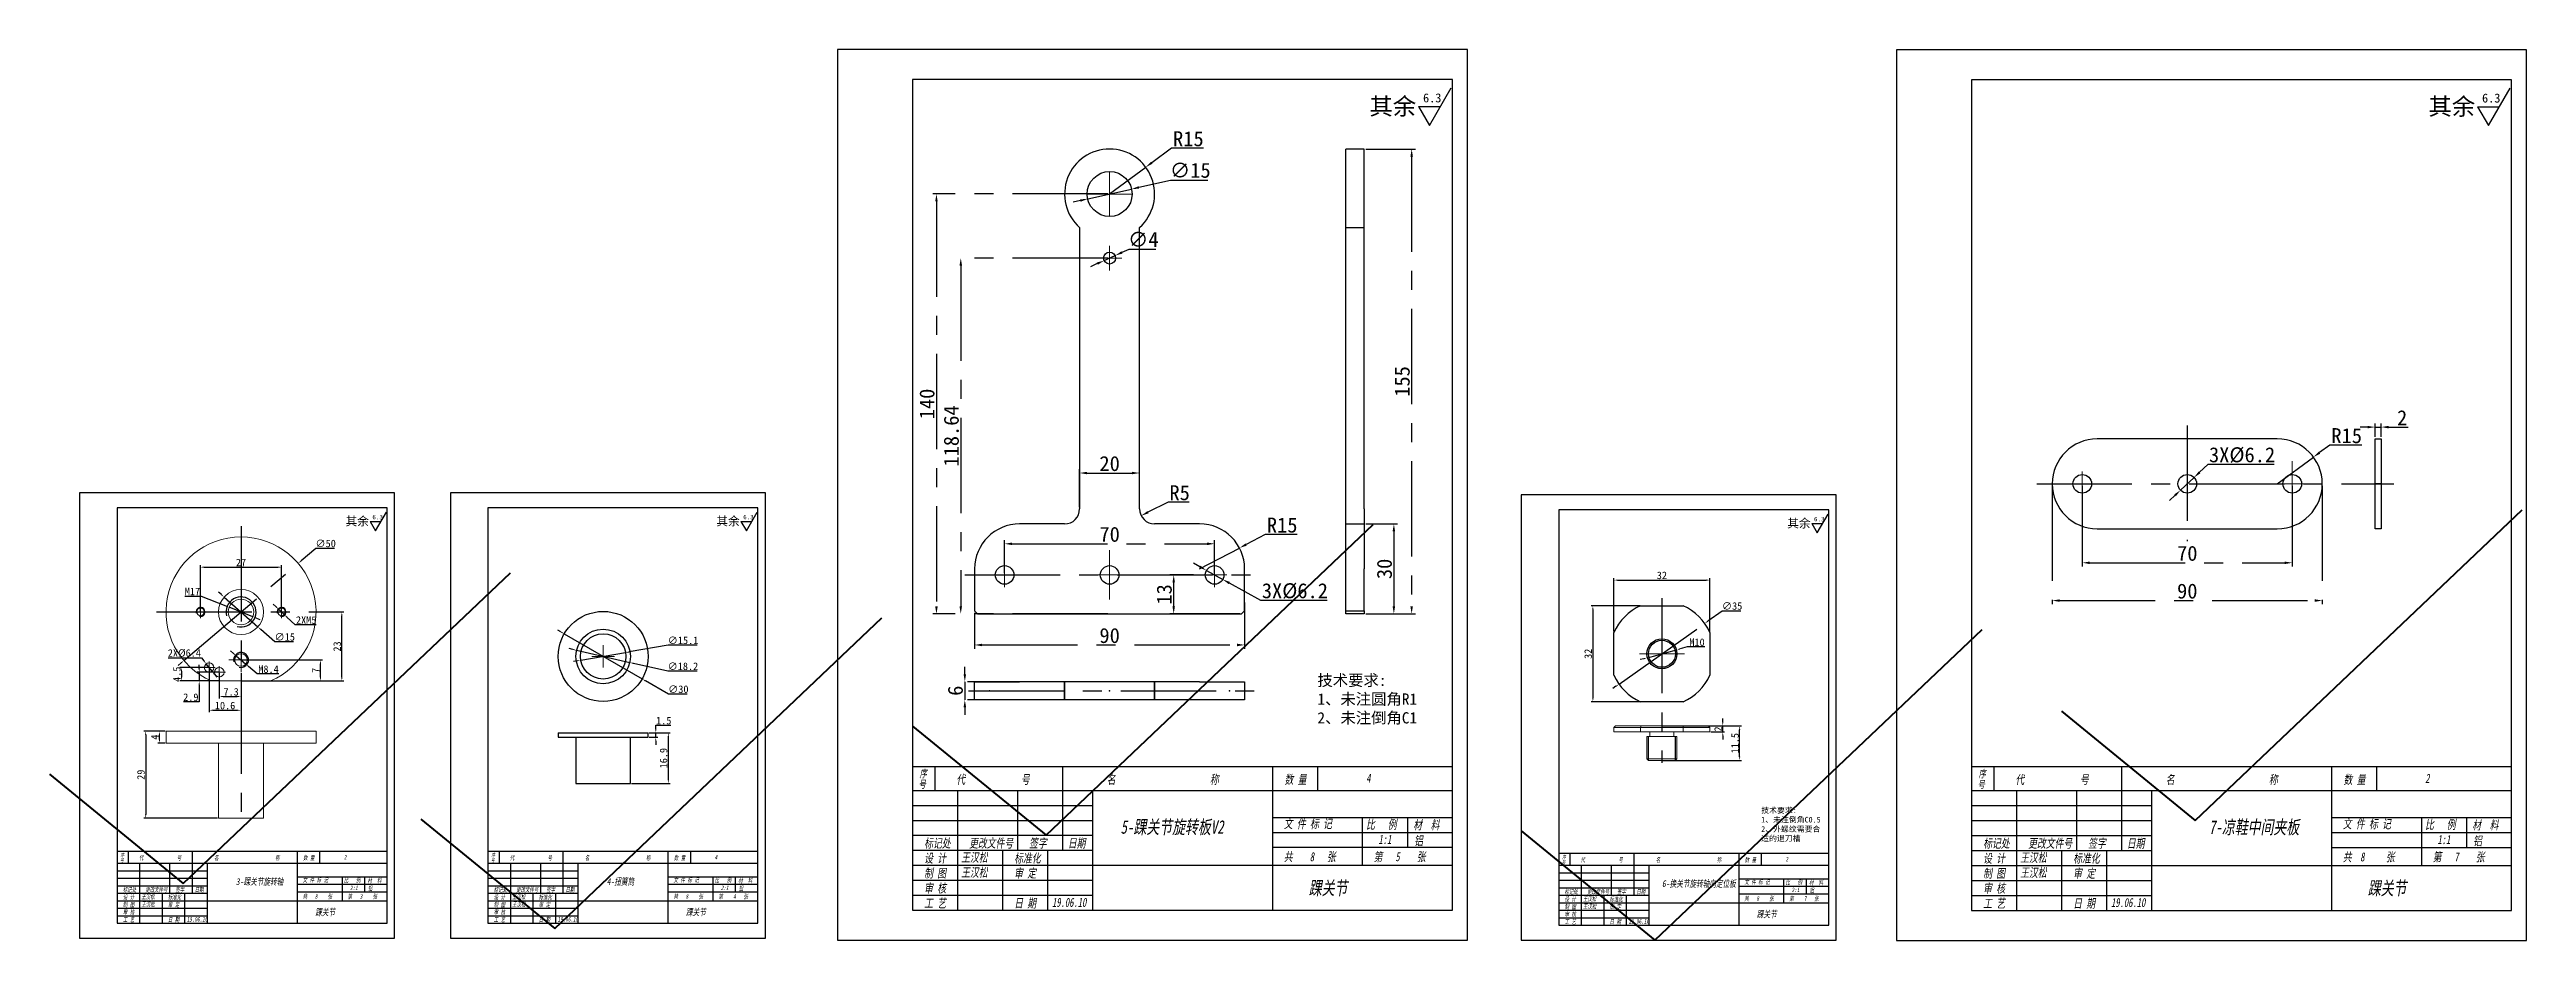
# Model space of a CAD drawing. Header units: millimetres. Extents: x 8840 to 20870, y -7456 to 1741.
# Drawn here: x 11456 to 12282, y -7442 to -7145 of the extents above; entities that cross this region are included whole.
import ezdxf

# ---------------------------------------------------------------- set-up
doc = ezdxf.new("R2010")
doc.units = ezdxf.units.MM
doc.linetypes.add('CENTER', pattern=[50.8, 31.75, -6.35, 6.35, -6.35])
doc.layers.get('0').update_dxf_attribs({"lineweight": 25})
for name, color, linetype in [('中心线', 5, 'CENTER'), ('临时线', 6, 'Continuous'), ('尺寸', 4, 'Continuous'), ('尺寸标注', 4, 'Continuous'), ('文字', 7, 'Continuous'), ('细实线', 2, 'Continuous')]:
    doc.layers.add(name, color=color, linetype=linetype)
doc.layers.add('粗实线', color=7, linetype='Continuous', lineweight=25)
doc.styles.get("Standard").update_dxf_attribs({"font": ''})
doc.styles.add('样式 2', font='', dxfattribs={"width": 0.7, "oblique": 10})
doc.styles.get('Standard').set_extended_font_data('SimSun')
doc.styles.get('样式 2').set_extended_font_data('SimSun')
doc.dimstyles.new('ISO-25 1.1', dxfattribs={"dimtxt": 5, "dimasz": 2.5, "dimexe": 1.25, "dimexo": 0.625, "dimtad": 1, "dimtoh": 1, "dimdsep": 46, "dimtxsty": 'Standard', "dimcen": 2.5, "dimclrt": 7, "dimadec": 0, "dimazin": 0, "dimtfac": 1, "dimtmove": 0, "dimatfit": 3, "dimfxl": 1, "dimarcsym": 0})
doc.dimstyles.new('ISO-25 2.1', dxfattribs={"dimscale": 0.5, "dimtxt": 5, "dimasz": 2.5, "dimexe": 1.25, "dimexo": 0.625, "dimtad": 1, "dimtoh": 1, "dimdec": 1, "dimdsep": 46, "dimtxsty": 'Standard', "dimcen": 2.5, "dimclrt": 7, "dimadec": 0, "dimazin": 0, "dimtfac": 1, "dimtdec": 1, "dimtmove": 0, "dimatfit": 3, "dimfxl": 1, "dimarcsym": 0})

msp = doc.modelspace()

# ---------------------------------------------------------------- texts
at = {"style": '样式 2', "oblique": 10, "width": 0.7}
for s, height, p in [('号', 2.5, (11746.125, -7390.753)), ('序', 2.5, (11746.47, -7387.199)), ('代             号', 3, (11758.73, -7389.372)), ('名                      称', 3, (11808.861, -7389.372)), ('数 量', 3, (11868.117, -7389.372)), ('4', 3, (11895.332, -7388.943)), ('号', 2.5, (12099.091, -7390.81)), ('序', 2.5, (12099.437, -7387.256)), ('代             号', 3, (12111.696, -7389.428)), ('名                      称', 3, (12161.827, -7389.428)), ('数 量', 3, (12221.084, -7389.428)), ('2', 3, (12248.299, -7388.999)), ('5-踝关节旋转板V2', 4.5, (11813.462, -7405.966)), ('文 件 标 记', 3, (11867.87, -7404.13)), ('比   例', 3, (11895.294, -7404.348)), ('材  料', 3, (11911.03, -7404.507)), ('7-凉鞋中间夹板', 4.5, (12176.231, -7406.022)), ('文 件 标 记', 3, (12220.836, -7404.186)), ('比   例', 3, (12248.26, -7404.405)), ('材  料', 3, (12263.997, -7404.564)), ('序', 1.25, (11480.173, -7413.669)), ('代             号', 1.5, (11486.303, -7414.756)), ('名                      称', 1.5, (11511.368, -7414.756)), ('数 量', 1.5, (11540.996, -7414.756)), ('2', 1.5, (11554.604, -7414.541)), ('序', 1.25, (11603.765, -7413.669)), ('代             号', 1.5, (11609.894, -7414.755)), ('名                      称', 1.5, (11634.96, -7414.755)), ('数 量', 1.5, (11664.588, -7414.755)), ('4', 1.5, (11678.195, -7414.541)), ('标记处', 3, (11747.999, -7410.607)), ('设 计', 3, (11747.999, -7415.607)), ('王汉松', 3, (11760.332, -7415.348)), ('更改文件号', 3, (11762.999, -7410.607)), ('标准化', 3, (11777.999, -7415.607)), ('签字', 3, (11782.999, -7410.607)), ('日期', 3, (11795.888, -7410.607)), ('共    8   张', 3, (11867.87, -7415.13)), ('第   5    张', 3, (11897.831, -7415.13)), ('1:1', 3, (11899.402, -7409.348)), ('铝', 3, (11911.307, -7409.791)), ('序', 1.25, (11960.67, -7414.35)), ('标记处', 3, (12100.966, -7410.663)), ('设 计', 3, (12100.966, -7415.663)), ('王汉松', 3, (12113.299, -7415.405)), ('更改文件号', 3, (12115.966, -7410.663)), ('标准化', 3, (12130.966, -7415.663)), ('签字', 3, (12135.966, -7410.663)), ('日期', 3, (12148.855, -7410.663)), ('共  8     张', 3, (12220.836, -7415.186)), ('第   7    张', 3, (12250.798, -7415.186)), ('1:1', 3, (12252.369, -7409.405)), ('铝', 3, (12264.274, -7409.848)), ('号', 1.25, (11480, -7415.446)), ('3-踝关节旋转轴', 2.25, (11518.57, -7423.053)), ('文 件 标 记', 1.5, (11540.873, -7422.135)), ('比   例', 1.5, (11554.585, -7422.244)), ('材  料', 1.5, (11562.453, -7422.323)), ('号', 1.25, (11603.592, -7415.446)), ('4-扭簧筒', 2.25, (11642.161, -7423.053)), ('文 件 标 记', 1.5, (11664.464, -7422.135)), ('比   例', 1.5, (11678.176, -7422.244)), ('材  料', 1.5, (11686.045, -7422.323)), ('制 图', 3, (11747.999, -7420.607)), ('王汉松', 3, (11760.332, -7420.348)), ('审 定', 3, (11777.999, -7420.607)), ('踝关节', 4.5, (11876.192, -7426.311)), ('号', 1.25, (11960.497, -7416.127)), ('代             号', 1.5, (11966.8, -7415.436)), ('名                      称', 1.5, (11991.865, -7415.436)), ('6-换关节旋转轴向定位板', 2.25, (11993.888, -7423.733)), ('文 件 标 记', 1.5, (12021.37, -7422.815)), ('数 量', 1.5, (12021.494, -7415.436)), ('2', 1.5, (12035.101, -7415.222)), ('比   例', 1.5, (12035.082, -7422.924)), ('材  料', 1.5, (12042.95, -7423.004)), ('制 图', 3, (12100.966, -7420.663)), ('王汉松', 3, (12113.299, -7420.405)), ('审 定', 3, (12130.966, -7420.663)), ('踝关节', 4.5, (12229.159, -7426.368)), ('标记处', 1.5, (11480.937, -7425.373)), ('制 图', 1.5, (11480.937, -7430.373)), ('设 计', 1.5, (11480.937, -7427.873)), ('王汉松', 1.5, (11487.104, -7427.744)), ('王汉松', 1.5, (11487.104, -7430.244)), ('更改文件号', 1.5, (11488.437, -7425.373)), ('标准化', 1.5, (11495.937, -7427.873)), ('审 定', 1.5, (11495.937, -7430.373)), ('签字', 1.5, (11498.437, -7425.373)), ('日期', 1.5, (11504.882, -7425.373)), ('共   8    张', 1.5, (11540.873, -7427.635)), ('第   3    张', 1.5, (11555.853, -7427.635)), ('2:1', 1.5, (11556.639, -7424.744)), ('铝', 1.5, (11562.591, -7424.965)), ('标记处', 1.5, (11604.529, -7425.373)), ('制 图', 1.5, (11604.529, -7430.373)), ('设 计', 1.5, (11604.529, -7427.873)), ('王汉松', 1.5, (11610.695, -7427.744)), ('王汉松', 1.5, (11610.695, -7430.244)), ('更改文件号', 1.5, (11612.029, -7425.373)), ('标准化', 1.5, (11619.529, -7427.873)), ('审 定', 1.5, (11619.529, -7430.373)), ('签字', 1.5, (11622.029, -7425.373)), ('日期', 1.5, (11628.473, -7425.373)), ('共   8    张', 1.5, (11664.464, -7427.635)), ('第    4   张', 1.5, (11679.445, -7427.635)), ('2:1', 1.5, (11680.23, -7424.744)), ('铝', 1.5, (11686.183, -7424.965)), ('工 艺', 3, (11747.999, -7430.607)), ('审 核', 3, (11747.999, -7425.607)), ('日 期', 3, (11777.999, -7430.607)), ('19.06.10', 3, (11790.607, -7430.346)), ('标记处', 1.5, (11961.435, -7426.054)), ('制 图', 1.5, (11961.435, -7431.054)), ('设 计', 1.5, (11961.435, -7428.554)), ('王汉松', 1.5, (11967.601, -7428.424)), ('王汉松', 1.5, (11967.601, -7430.924)), ('更改文件号', 1.5, (11968.935, -7426.054)), ('标准化', 1.5, (11976.435, -7428.554)), ('审 定', 1.5, (11976.435, -7431.054)), ('签字', 1.5, (11978.935, -7426.054)), ('日期', 1.5, (11985.379, -7426.054)), ('共   8    张', 1.5, (12021.37, -7428.315)), ('第    7   张', 1.5, (12036.351, -7428.315)), ('2:1', 1.5, (12037.136, -7425.424)), ('铝', 1.5, (12043.089, -7425.646)), ('工 艺', 3, (12100.966, -7430.663)), ('审 核', 3, (12100.966, -7425.663)), ('日 期', 3, (12130.966, -7430.663)), ('19.06.10', 3, (12143.574, -7430.402)), ('工 艺', 1.5, (11480.937, -7435.373)), ('审 核', 1.5, (11480.937, -7432.873)), ('日 期', 1.5, (11495.937, -7435.373)), ('19.06.10', 1.5, (11502.241, -7435.243)), ('踝关节', 2.25, (11545.034, -7433.225)), ('工 艺', 1.5, (11604.529, -7435.373)), ('审 核', 1.5, (11604.529, -7432.873)), ('日 期', 1.5, (11619.529, -7435.373)), ('19.06.10', 1.5, (11625.833, -7435.243)), ('踝关节', 2.25, (11668.625, -7433.225)), ('工 艺', 1.5, (11961.435, -7436.054)), ('审 核', 1.5, (11961.435, -7433.554)), ('日 期', 1.5, (11976.435, -7436.054)), ('19.06.10', 1.5, (11982.739, -7435.923)), ('踝关节', 2.25, (12025.531, -7433.906))]:
    msp.add_text(s, height=height, dxfattribs=at).set_placement(p)
at = {"layer": '文字'}
for height, p in [(5.7, (11896.409, -7166.277)), (5.7, (12249.376, -7166.333)), (2.85, (11555.142, -7303.208)), (2.85, (11678.734, -7303.208)), (2.85, (12035.64, -7303.889))]:
    msp.add_text('其余', height=height, dxfattribs=at).set_placement(p)
at = {"layer": '文字', "ltscale": 0.1, "attachment_point": 1}
for s, insert, char_height, width in [('{\\fSimSun|b0|i0|c134|p2;技术要求:\\P1、未注圆角R1\\P2、未注倒角C1}', (11879.056, -7352.934), 3.75, 54.13968), ('{\\fSimSun|b0|i0|c134|p2;技术要求:\\P1、未注倒角C0.5\\P2、外螺纹需要合适的退刀槽}', (12026.963, -7397.217), 1.875, 20.44958)]:
    msp.add_mtext(s, dxfattribs=dict(at, insert=insert, char_height=char_height, width=width))

# ---------------------------------------------------------------- blocks, each defined once
blk = doc.blocks.new('SW_CENTERMARKSYMBOL_1')
at = {"color": 0, "linetype": 'Continuous', "lineweight": 0}
for p, q in [((-5, 0), (-8.2, 0)), ((0, 0), (-5, 0)), ((0, 5), (0, 8.2)), ((0, 0), (0, 5)), ((0, 0), (0, -5)), ((0, 0), (5, 0)), ((5, 0), (8.2, 0)), ((0, -5), (0, -8.2))]:
    blk.add_line(p, q, dxfattribs=at)
blk = doc.blocks.new('SW_CENTERMARKSYMBOL_2')
at = {"color": 0, "linetype": 'Continuous', "lineweight": 0}
for p, q in [((-2.5, 0), (-4.1, 0)), ((0, 0), (-2.5, 0)), ((0, 2.5), (0, 4.1)), ((0, 0), (0, 2.5)), ((0, 0), (0, -2.5)), ((0, 0), (2.5, 0)), ((2.5, 0), (4.1, 0)), ((0, -2.5), (0, -4.1))]:
    blk.add_line(p, q, dxfattribs=at)
blk = doc.blocks.new('SW_CENTERMARKSYMBOL_3')
at = {"color": 0, "linetype": 'Continuous', "lineweight": 0}
for p, q in [((-2.5, 0), (-4.1, 0)), ((0, 0), (-2.5, 0)), ((0, 2.5), (0, 4.1)), ((0, 0), (0, 2.5)), ((0, 0), (0, -2.5)), ((0, 0), (2.5, 0)), ((2.5, 0), (4.1, 0)), ((0, -2.5), (0, -4.1))]:
    blk.add_line(p, q, dxfattribs=at)
blk = doc.blocks.new('SW_CENTERMARKSYMBOL_4')
at = {"color": 0, "linetype": 'Continuous', "lineweight": 0}
for p, q in [((-2.5, 0), (-4.1, 0)), ((0, 0), (-2.5, 0)), ((0, 2.5), (0, 4.1)), ((0, 0), (0, 2.5)), ((0, 0), (0, -2.5)), ((0, 0), (2.5, 0)), ((2.5, 0), (4.1, 0)), ((0, -2.5), (0, -4.1))]:
    blk.add_line(p, q, dxfattribs=at)
blk = doc.blocks.new('SW_CENTERMARKSYMBOL_5')
at = {"color": 0, "linetype": 'Continuous', "lineweight": 0}
for p, q in [((-2.5, 0), (-4.1, 0)), ((0, 0), (-2.5, 0)), ((0, 2.5), (0, 4.1)), ((0, 0), (0, 2.5)), ((0, 0), (0, -2.5)), ((0, 0), (2.5, 0)), ((2.5, 0), (4.1, 0)), ((0, -2.5), (0, -4.1))]:
    blk.add_line(p, q, dxfattribs=at)
blk = doc.blocks.new('*D1029')
at = {"layer": 'Defpoints', "color": 0, "linetype": 'CENTER'}
for p in [(11539.34, -7315.84), (11501.25, -7348.22)]:
    blk.add_point(p, dxfattribs=at)
at = {"layer": '尺寸标注', "color": 0, "linetype": 'CENTER', "lineweight": -2}
for p, q in [((11545.19, -7310.86), (11540.29, -7315.03)), ((11551.47, -7310.86), (11545.19, -7310.86)), ((11501.25, -7348.22), (11539.34, -7315.84)), ((11500.29, -7349.03), (11499.34, -7349.84))]:
    blk.add_line(p, q, dxfattribs=at)
at = {"layer": '尺寸标注', "color": 0, "linetype": 'CENTER'}
for points in [[(11540.16, -7314.87), (11540.43, -7315.19), (11539.34, -7315.84)], [(11500.16, -7348.87), (11500.43, -7349.19), (11501.25, -7348.22)]]:
    blk.add_solid(points, dxfattribs=at)
at = {"layer": '尺寸标注', "color": 7, "linetype": 'CENTER', "insert": (11548.49, -7309.2), "char_height": 2.5, "attachment_point": 5}
blk.add_mtext('∅50', dxfattribs=at)
blk = doc.blocks.new('*D1030')
at = {"layer": 'Defpoints', "color": 0, "linetype": 'CENTER'}
for p in [(11514.67, -7327.06), (11525.91, -7337)]:
    blk.add_point(p, dxfattribs=at)
at = {"layer": '尺寸标注', "color": 0, "linetype": 'CENTER', "lineweight": -2}
for p, q in [((11513.74, -7326.24), (11512.8, -7325.41)), ((11514.67, -7327.06), (11525.91, -7337)), ((11531.59, -7342.02), (11526.85, -7337.83)), ((11537.83, -7342.02), (11531.59, -7342.02))]:
    blk.add_line(p, q, dxfattribs=at)
at = {"layer": '尺寸标注', "color": 0, "linetype": 'CENTER'}
for points in [[(11513.88, -7326.08), (11513.6, -7326.39), (11514.67, -7327.06)], [(11526.99, -7337.67), (11526.71, -7337.98), (11525.91, -7337)]]:
    blk.add_solid(points, dxfattribs=at)
at = {"layer": '尺寸标注', "color": 7, "linetype": 'CENTER', "insert": (11534.87, -7340.36), "char_height": 2.5, "attachment_point": 5}
blk.add_mtext('∅15', dxfattribs=at)
blk = doc.blocks.new('*D1031')
at = {"layer": 'Defpoints', "color": 0, "linetype": 'CENTER'}
for p in [(11532.88, -7331.17), (11534.7, -7332.89)]:
    blk.add_point(p, dxfattribs=at)
at = {"layer": '尺寸标注', "color": 0, "linetype": 'CENTER', "lineweight": -2}
for p, q in [((11531.97, -7330.32), (11531.06, -7329.46)), ((11532.88, -7331.17), (11534.7, -7332.89)), ((11538.34, -7336.31), (11535.61, -7333.74)), ((11545.36, -7336.31), (11538.34, -7336.31))]:
    blk.add_line(p, q, dxfattribs=at)
at = {"layer": '尺寸标注', "color": 0, "linetype": 'CENTER'}
for points in [[(11532.12, -7330.17), (11531.83, -7330.47), (11532.88, -7331.17)], [(11535.76, -7333.59), (11535.47, -7333.9), (11534.7, -7332.89)]]:
    blk.add_solid(points, dxfattribs=at)
at = {"layer": '尺寸标注', "color": 7, "linetype": 'CENTER', "insert": (11542.01, -7334.75), "char_height": 2.5, "attachment_point": 5}
blk.add_mtext('2XM5', dxfattribs=at)
blk = doc.blocks.new('*D1032')
at = {"layer": 'Defpoints', "color": 0, "linetype": 'CENTER'}
for p in [(11518.7, -7346.66), (11521.88, -7349.4)]:
    blk.add_point(p, dxfattribs=at)
at = {"layer": '尺寸标注', "color": 0, "linetype": 'CENTER', "lineweight": -2}
for p, q in [((11517.76, -7345.84), (11516.81, -7345.02)), ((11518.7, -7346.66), (11521.88, -7349.4)), ((11525.66, -7352.68), (11522.83, -7350.22)), ((11532.92, -7352.68), (11525.66, -7352.68))]:
    blk.add_line(p, q, dxfattribs=at)
at = {"layer": '尺寸标注', "color": 0, "linetype": 'CENTER'}
for points in [[(11517.9, -7345.68), (11517.62, -7346), (11518.7, -7346.66)], [(11522.96, -7350.06), (11522.69, -7350.38), (11521.88, -7349.4)]]:
    blk.add_solid(points, dxfattribs=at)
at = {"layer": '尺寸标注', "color": 7, "linetype": 'CENTER', "insert": (11529.45, -7351.11), "char_height": 2.5, "attachment_point": 5}
blk.add_mtext('M8.4', dxfattribs=at)
blk = doc.blocks.new('*D1033')
at = {"layer": 'Defpoints', "color": 0, "linetype": 'CENTER'}
for p in [(11508.68, -7349.3), (11510.65, -7351.82)]:
    blk.add_point(p, dxfattribs=at)
at = {"layer": '尺寸标注', "color": 0, "linetype": 'CENTER', "lineweight": -2}
for p, q in [((11495.99, -7347.32), (11507.14, -7347.32)), ((11507.14, -7347.32), (11507.91, -7348.31)), ((11510.65, -7351.82), (11508.68, -7349.3)), ((11511.41, -7352.8), (11512.18, -7353.79))]:
    blk.add_line(p, q, dxfattribs=at)
at = {"layer": '尺寸标注', "color": 0, "linetype": 'CENTER'}
for points in [[(11508.07, -7348.18), (11507.74, -7348.44), (11508.68, -7349.3)], [(11511.58, -7352.68), (11511.25, -7352.93), (11510.65, -7351.82)]]:
    blk.add_solid(points, dxfattribs=at)
at = {"layer": '尺寸标注', "color": 7, "linetype": 'CENTER', "insert": (11501.41, -7345.76), "char_height": 2.5, "attachment_point": 5}
blk.add_mtext('2X%%c6.4', dxfattribs=at)
blk = doc.blocks.new('*D1034')
at = {"layer": 'Defpoints', "color": 0, "linetype": 'CENTER'}
for p in [(11493.14, -7371.78), (11495.29, -7371.78), (11495.29, -7375.78)]:
    blk.add_point(p, dxfattribs=at)
at = {"layer": '尺寸标注', "color": 0, "linetype": 'CENTER', "lineweight": -2}
for p, q in [((11494.98, -7371.78), (11492.51, -7371.78)), ((11494.98, -7375.78), (11492.51, -7375.78)), ((11493.14, -7374.53), (11493.14, -7373.03))]:
    blk.add_line(p, q, dxfattribs=at)
at = {"layer": '尺寸标注', "color": 0, "linetype": 'CENTER'}
for points in [[(11492.93, -7373.03), (11493.34, -7373.03), (11493.14, -7371.78)], [(11492.93, -7374.53), (11493.34, -7374.53), (11493.14, -7375.78)]]:
    blk.add_solid(points, dxfattribs=at)
at = {"layer": '尺寸标注', "color": 7, "linetype": 'CENTER', "insert": (11491.57, -7373.78), "char_height": 2.5, "attachment_point": 5, "rotation": 90}
blk.add_mtext('4', dxfattribs=at)
blk = doc.blocks.new('*D1035')
at = {"layer": 'Defpoints', "color": 0, "linetype": 'CENTER'}
for p in [(11495.29, -7371.78), (11488.52, -7400.78), (11512.79, -7400.78)]:
    blk.add_point(p, dxfattribs=at)
at = {"layer": '尺寸标注', "color": 0, "linetype": 'CENTER', "lineweight": -2}
for p, q in [((11494.98, -7371.78), (11487.89, -7371.78)), ((11488.52, -7373.03), (11488.52, -7399.53)), ((11512.48, -7400.78), (11487.89, -7400.78))]:
    blk.add_line(p, q, dxfattribs=at)
at = {"layer": '尺寸标注', "color": 0, "linetype": 'CENTER'}
for points in [[(11488.31, -7373.03), (11488.72, -7373.03), (11488.52, -7371.78)], [(11488.31, -7399.53), (11488.72, -7399.53), (11488.52, -7400.78)]]:
    blk.add_solid(points, dxfattribs=at)
at = {"layer": '尺寸标注', "color": 7, "linetype": 'CENTER', "insert": (11486.95, -7386.28), "char_height": 2.5, "attachment_point": 5, "rotation": 90}
blk.add_mtext('29', dxfattribs=at)
blk = doc.blocks.new('*D1036')
at = {"layer": 'Defpoints', "color": 0, "linetype": 'CENTER'}
for p in [(11545.29, -7332.03), (11553.9, -7332.03), (11530.09, -7355.03)]:
    blk.add_point(p, dxfattribs=at)
at = {"layer": '尺寸标注', "color": 0, "linetype": 'CENTER', "lineweight": -2}
for p, q in [((11545.61, -7332.03), (11554.52, -7332.03)), ((11553.9, -7353.78), (11553.9, -7333.28)), ((11530.4, -7355.03), (11554.52, -7355.03))]:
    blk.add_line(p, q, dxfattribs=at)
at = {"layer": '尺寸标注', "color": 0, "linetype": 'CENTER'}
for points in [[(11553.69, -7333.28), (11554.1, -7333.28), (11553.9, -7332.03)], [(11553.69, -7353.78), (11554.1, -7353.78), (11553.9, -7355.03)]]:
    blk.add_solid(points, dxfattribs=at)
at = {"layer": '尺寸标注', "color": 7, "linetype": 'CENTER', "insert": (11552.33, -7343.53), "char_height": 2.5, "attachment_point": 5, "rotation": 90}
blk.add_mtext('23', dxfattribs=at)
blk = doc.blocks.new('*D1037')
at = {"layer": 'Defpoints', "color": 0, "linetype": 'CENTER'}
for p in [(11520.29, -7348.03), (11520.29, -7355.03), (11546.8, -7348.03)]:
    blk.add_point(p, dxfattribs=at)
at = {"layer": '尺寸标注', "color": 0, "linetype": 'CENTER', "lineweight": -2}
for p, q in [((11520.61, -7348.03), (11547.42, -7348.03)), ((11520.61, -7355.03), (11547.42, -7355.03)), ((11546.8, -7353.78), (11546.8, -7349.28))]:
    blk.add_line(p, q, dxfattribs=at)
at = {"layer": '尺寸标注', "color": 0, "linetype": 'CENTER'}
for points in [[(11546.59, -7349.28), (11547, -7349.28), (11546.8, -7348.03)], [(11546.59, -7353.78), (11547, -7353.78), (11546.8, -7355.03)]]:
    blk.add_solid(points, dxfattribs=at)
at = {"layer": '尺寸标注', "color": 7, "linetype": 'CENTER', "insert": (11545.23, -7351.53), "char_height": 2.5, "attachment_point": 5, "rotation": 90}
blk.add_mtext('7', dxfattribs=at)
blk = doc.blocks.new('*D1038')
at = {"layer": 'Defpoints', "color": 0, "linetype": 'CENTER'}
for p in [(11506.36, -7355.03), (11513.04, -7352.12), (11513.04, -7355.03)]:
    blk.add_point(p, dxfattribs=at)
at = {"layer": '尺寸标注', "color": 0, "linetype": 'CENTER', "lineweight": -2}
for p, q in [((11512.73, -7352.12), (11505.73, -7352.12)), ((11512.73, -7355.03), (11505.73, -7355.03)), ((11506.36, -7350.87), (11506.36, -7349.62)), ((11506.36, -7352.12), (11506.36, -7355.03)), ((11506.36, -7362.02), (11501.09, -7362.02)), ((11506.36, -7356.28), (11506.36, -7362.02))]:
    blk.add_line(p, q, dxfattribs=at)
at = {"layer": '尺寸标注', "color": 0, "linetype": 'CENTER'}
for points in [[(11506.15, -7350.87), (11506.57, -7350.87), (11506.36, -7352.12)], [(11506.15, -7356.28), (11506.57, -7356.28), (11506.36, -7355.03)]]:
    blk.add_solid(points, dxfattribs=at)
at = {"layer": '尺寸标注', "color": 7, "linetype": 'CENTER', "insert": (11503.57, -7360.46), "char_height": 2.5, "attachment_point": 5}
blk.add_mtext('2.9', dxfattribs=at)
blk = doc.blocks.new('*D1039')
at = {"layer": 'Defpoints', "color": 0, "linetype": 'CENTER'}
for p in [(11513.04, -7352.12), (11520.29, -7352.13), (11520.29, -7360.22)]:
    blk.add_point(p, dxfattribs=at)
at = {"layer": '尺寸标注', "color": 0, "linetype": 'CENTER', "lineweight": -2}
for p, q in [((11513.04, -7352.43), (11513.04, -7360.84)), ((11520.29, -7352.44), (11520.29, -7360.84)), ((11514.29, -7360.22), (11519.04, -7360.22))]:
    blk.add_line(p, q, dxfattribs=at)
at = {"layer": '尺寸标注', "color": 0, "linetype": 'CENTER'}
for points in [[(11514.29, -7360.01), (11514.29, -7360.43), (11513.04, -7360.22)], [(11519.04, -7360.01), (11519.04, -7360.43), (11520.29, -7360.22)]]:
    blk.add_solid(points, dxfattribs=at)
at = {"layer": '尺寸标注', "color": 7, "linetype": 'CENTER', "insert": (11517, -7358.66), "char_height": 2.5, "attachment_point": 5}
blk.add_mtext('7.3', dxfattribs=at)
blk = doc.blocks.new('*D1040')
at = {"layer": 'Defpoints', "color": 0, "linetype": 'CENTER'}
for p in [(11509.66, -7350.56), (11520.29, -7352.13), (11520.29, -7364.8)]:
    blk.add_point(p, dxfattribs=at)
at = {"layer": '尺寸标注', "color": 0, "linetype": 'CENTER', "lineweight": -2}
for p, q in [((11509.66, -7350.87), (11509.66, -7365.43)), ((11520.29, -7352.44), (11520.29, -7365.43)), ((11510.91, -7364.8), (11519.04, -7364.8))]:
    blk.add_line(p, q, dxfattribs=at)
at = {"layer": '尺寸标注', "color": 0, "linetype": 'CENTER'}
for points in [[(11510.91, -7364.6), (11510.91, -7365.01), (11509.66, -7364.8)], [(11519.04, -7364.6), (11519.04, -7365.01), (11520.29, -7364.8)]]:
    blk.add_solid(points, dxfattribs=at)
at = {"layer": '尺寸标注', "color": 7, "linetype": 'CENTER', "insert": (11514.98, -7363.24), "char_height": 2.5, "attachment_point": 5}
blk.add_mtext('10.6', dxfattribs=at)
blk = doc.blocks.new('*D1041')
at = {"layer": 'Defpoints', "color": 0, "linetype": 'CENTER'}
for p in [(11500.48, -7355.03), (11509.66, -7350.56), (11510.5, -7355.03)]:
    blk.add_point(p, dxfattribs=at)
at = {"layer": '尺寸标注', "color": 0, "linetype": 'CENTER', "lineweight": -2}
for p, q in [((11509.35, -7350.56), (11499.86, -7350.56)), ((11510.18, -7355.03), (11499.86, -7355.03)), ((11500.48, -7351.81), (11500.48, -7353.78))]:
    blk.add_line(p, q, dxfattribs=at)
at = {"layer": '尺寸标注', "color": 0, "linetype": 'CENTER'}
for points in [[(11500.27, -7351.81), (11500.69, -7351.81), (11500.48, -7350.56)], [(11500.27, -7353.78), (11500.69, -7353.78), (11500.48, -7355.03)]]:
    blk.add_solid(points, dxfattribs=at)
at = {"layer": '尺寸标注', "color": 7, "linetype": 'CENTER', "insert": (11498.92, -7352.79), "char_height": 2.5, "attachment_point": 5, "rotation": 90}
blk.add_mtext('4.5', dxfattribs=at)
blk = doc.blocks.new('*D1042')
at = {"layer": 'Defpoints', "color": 0, "linetype": 'CENTER'}
for p in [(11516.34, -7330.47), (11524.24, -7333.6)]:
    blk.add_point(p, dxfattribs=at)
at = {"layer": '尺寸标注', "color": 0, "linetype": 'CENTER', "lineweight": -2}
for p, q in [((11501.55, -7326.75), (11506.96, -7326.75)), ((11506.96, -7326.75), (11515.18, -7330.01)), ((11524.24, -7333.6), (11516.34, -7330.47)), ((11525.41, -7334.06), (11526.57, -7334.52))]:
    blk.add_line(p, q, dxfattribs=at)
at = {"layer": '尺寸标注', "color": 0, "linetype": 'CENTER'}
for points in [[(11515.26, -7329.81), (11515.1, -7330.2), (11516.34, -7330.47)], [(11525.48, -7333.86), (11525.33, -7334.25), (11524.24, -7333.6)]]:
    blk.add_solid(points, dxfattribs=at)
at = {"layer": '尺寸标注', "color": 7, "linetype": 'CENTER', "insert": (11504.09, -7325.19), "char_height": 2.5, "attachment_point": 5}
blk.add_mtext('M17', dxfattribs=at)
blk = doc.blocks.new('SW_CENTERMARKSYMBOL_0')
at = {"color": 0, "linetype": 'Continuous', "lineweight": 0}
for p, q in [((-5, 0), (-7.5, 0)), ((0, 0), (-5, 0)), ((0, 5), (0, 7.5)), ((0, 0), (0, 5)), ((0, 0), (0, -5)), ((0, 0), (5, 0)), ((5, 0), (7.5, 0)), ((0, -5), (0, -7.5))]:
    blk.add_line(p, q, dxfattribs=at)
blk = doc.blocks.new('*D1043')
at = {"layer": 'Defpoints', "color": 0, "linetype": 'CENTER'}
for p in [(11628.02, -7339.32), (11653.97, -7354.37)]:
    blk.add_point(p, dxfattribs=at)
at = {"layer": '尺寸标注', "color": 0, "linetype": 'CENTER', "lineweight": -2}
for p, q in [((11626.93, -7338.69), (11625.85, -7338.07)), ((11628.02, -7339.32), (11653.97, -7354.37)), ((11662.74, -7359.46), (11655.05, -7355)), ((11669.01, -7359.46), (11662.74, -7359.46))]:
    blk.add_line(p, q, dxfattribs=at)
at = {"layer": '尺寸标注', "color": 0, "linetype": 'CENTER'}
for points in [[(11627.04, -7338.51), (11626.83, -7338.87), (11628.02, -7339.32)], [(11655.15, -7354.82), (11654.95, -7355.18), (11653.97, -7354.37)]]:
    blk.add_solid(points, dxfattribs=at)
at = {"layer": '尺寸标注', "color": 7, "linetype": 'CENTER', "insert": (11666.04, -7357.8), "char_height": 2.5, "attachment_point": 5}
blk.add_mtext('∅30', dxfattribs=at)
blk = doc.blocks.new('*D1044')
at = {"layer": 'Defpoints', "color": 0, "linetype": 'CENTER'}
for p in [(11632.12, -7344.81), (11649.86, -7348.89)]:
    blk.add_point(p, dxfattribs=at)
at = {"layer": '尺寸标注', "color": 0, "linetype": 'CENTER', "lineweight": -2}
for p, q in [((11630.91, -7344.53), (11629.69, -7344.25)), ((11632.12, -7344.81), (11649.86, -7348.89)), ((11662.52, -7351.8), (11651.08, -7349.17)), ((11672.3, -7351.8), (11662.52, -7351.8))]:
    blk.add_line(p, q, dxfattribs=at)
at = {"layer": '尺寸标注', "color": 0, "linetype": 'CENTER'}
for points in [[(11630.95, -7344.32), (11630.86, -7344.73), (11632.12, -7344.81)], [(11651.13, -7348.96), (11651.03, -7349.37), (11649.86, -7348.89)]]:
    blk.add_solid(points, dxfattribs=at)
at = {"layer": '尺寸标注', "color": 7, "linetype": 'CENTER', "insert": (11667.57, -7350.14), "char_height": 2.5, "attachment_point": 5}
blk.add_mtext('∅18.2', dxfattribs=at)
blk = doc.blocks.new('*D1045')
at = {"layer": 'Defpoints', "color": 0, "linetype": 'CENTER'}
for p in [(11648.43, -7345.58), (11633.55, -7348.12)]:
    blk.add_point(p, dxfattribs=at)
at = {"layer": '尺寸标注', "color": 0, "linetype": 'CENTER', "lineweight": -2}
for p, q in [((11633.55, -7348.12), (11648.43, -7345.58)), ((11662.63, -7343.15), (11649.67, -7345.37)), ((11672.27, -7343.15), (11662.63, -7343.15)), ((11632.32, -7348.33), (11631.09, -7348.54))]:
    blk.add_line(p, q, dxfattribs=at)
at = {"layer": '尺寸标注', "color": 0, "linetype": 'CENTER'}
for points in [[(11649.63, -7345.16), (11649.7, -7345.57), (11648.43, -7345.58)], [(11632.28, -7348.12), (11632.35, -7348.53), (11633.55, -7348.12)]]:
    blk.add_solid(points, dxfattribs=at)
at = {"layer": '尺寸标注', "color": 7, "linetype": 'CENTER', "insert": (11667.61, -7341.5), "char_height": 2.5, "attachment_point": 5}
blk.add_mtext('∅15.1', dxfattribs=at)
blk = doc.blocks.new('*D1046')
at = {"layer": 'Defpoints', "color": 0, "linetype": 'CENTER'}
for p in [(11655.99, -7372.32), (11655.99, -7373.82), (11658.54, -7372.32)]:
    blk.add_point(p, dxfattribs=at)
at = {"layer": '尺寸标注', "color": 0, "linetype": 'CENTER', "lineweight": -2}
for p, q in [((11658.54, -7371.07), (11658.54, -7369.82)), ((11658.54, -7369.82), (11663.56, -7369.82)), ((11656.3, -7372.32), (11659.16, -7372.32)), ((11656.3, -7373.82), (11659.16, -7373.82)), ((11658.54, -7373.82), (11658.54, -7372.32)), ((11658.54, -7375.07), (11658.54, -7376.32))]:
    blk.add_line(p, q, dxfattribs=at)
at = {"layer": '尺寸标注', "color": 0, "linetype": 'CENTER'}
for points in [[(11658.33, -7371.07), (11658.74, -7371.07), (11658.54, -7372.32)], [(11658.33, -7375.07), (11658.74, -7375.07), (11658.54, -7373.82)]]:
    blk.add_solid(points, dxfattribs=at)
at = {"layer": '尺寸标注', "color": 7, "linetype": 'CENTER', "insert": (11661.2, -7368.26), "char_height": 2.5, "attachment_point": 5}
blk.add_mtext('1.5', dxfattribs=at)
blk = doc.blocks.new('*D1047')
at = {"layer": 'Defpoints', "color": 0, "linetype": 'CENTER'}
for p in [(11656.15, -7372.32), (11650.09, -7389.22), (11662.71, -7389.22)]:
    blk.add_point(p, dxfattribs=at)
at = {"layer": '尺寸标注', "color": 0, "linetype": 'CENTER', "lineweight": -2}
for p, q in [((11656.46, -7372.32), (11663.34, -7372.32)), ((11662.71, -7373.57), (11662.71, -7387.97)), ((11650.4, -7389.22), (11663.34, -7389.22))]:
    blk.add_line(p, q, dxfattribs=at)
at = {"layer": '尺寸标注', "color": 0, "linetype": 'CENTER'}
for points in [[(11662.51, -7373.57), (11662.92, -7373.57), (11662.71, -7372.32)], [(11662.51, -7387.97), (11662.92, -7387.97), (11662.71, -7389.22)]]:
    blk.add_solid(points, dxfattribs=at)
at = {"layer": '尺寸标注', "color": 7, "linetype": 'CENTER', "insert": (11661.15, -7380.77), "char_height": 2.5, "attachment_point": 5, "rotation": 90}
blk.add_mtext('16.9', dxfattribs=at)
blk = doc.blocks.new('ra')
at = {"layer": '细实线'}
for p, q in [((0, 0), (6, 10.39)), ((-3, 5.2), (0, 0)), ((-3, 5.2), (3, 5.2))]:
    blk.add_line(p, q, dxfattribs=at)
at = {"layer": '文字'}
blk.add_attdef('RA', (-1.78, 6.39), '', height=2.5, dxfattribs=at)
blk = doc.blocks.new('*D1048')
at = {"layer": 'Defpoints', "color": 0, "linetype": 'CENTER'}
for p in [(11802.48, -7194.31), (11817.12, -7191.03)]:
    blk.add_point(p, dxfattribs=at)
at = {"layer": '尺寸标注', "color": 0, "linetype": 'CENTER', "lineweight": -2}
for p, q in [((11830.13, -7188.12), (11819.55, -7190.49)), ((11842.58, -7188.12), (11830.13, -7188.12)), ((11800.04, -7194.86), (11797.6, -7195.4)), ((11802.48, -7194.31), (11817.12, -7191.03))]:
    blk.add_line(p, q, dxfattribs=at)
at = {"layer": '尺寸标注', "color": 0, "linetype": 'CENTER'}
for points in [[(11819.46, -7190.08), (11819.65, -7190.89), (11817.12, -7191.03)], [(11799.95, -7194.45), (11800.13, -7195.26), (11802.48, -7194.31)]]:
    blk.add_solid(points, dxfattribs=at)
at = {"layer": '尺寸标注', "color": 7, "linetype": 'CENTER', "insert": (11836.67, -7184.8), "char_height": 5, "attachment_point": 5}
blk.add_mtext('∅15', dxfattribs=at)
blk = doc.blocks.new('*D1049')
at = {"layer": 'Defpoints', "color": 0, "linetype": 'CENTER'}
for p in [(11821.85, -7183.74), (11809.8, -7192.67)]:
    blk.add_point(p, dxfattribs=at)
at = {"layer": '尺寸标注', "color": 0, "linetype": 'CENTER', "lineweight": -2}
for p, q in [((11830.39, -7177.4), (11823.85, -7182.25)), ((11841.04, -7177.4), (11830.39, -7177.4)), ((11809.8, -7192.67), (11821.85, -7183.74))]:
    blk.add_line(p, q, dxfattribs=at)
at = {"layer": '尺寸标注', "color": 0, "linetype": 'CENTER'}
blk.add_solid([(11823.61, -7181.91), (11824.1, -7182.58), (11821.85, -7183.74)], dxfattribs=at)
at = {"layer": '尺寸标注', "color": 7, "linetype": 'CENTER', "insert": (11836.04, -7174.28), "char_height": 5, "attachment_point": 5}
blk.add_mtext('R15', dxfattribs=at)
blk = doc.blocks.new('*D1050')
at = {"layer": 'Defpoints', "color": 0, "linetype": 'CENTER'}
for p in [(11853.08, -7310.71), (11839.8, -7317.67)]:
    blk.add_point(p, dxfattribs=at)
at = {"layer": '尺寸标注', "color": 0, "linetype": 'CENTER', "lineweight": -2}
for p, q in [((11839.8, -7317.67), (11853.08, -7310.71)), ((11861.66, -7306.22), (11855.3, -7309.55)), ((11872.31, -7306.22), (11861.66, -7306.22))]:
    blk.add_line(p, q, dxfattribs=at)
at = {"layer": '尺寸标注', "color": 0, "linetype": 'CENTER'}
blk.add_solid([(11855.1, -7309.18), (11855.49, -7309.92), (11853.08, -7310.71)], dxfattribs=at)
at = {"layer": '尺寸标注', "color": 7, "linetype": 'CENTER', "insert": (11867.31, -7303.09), "char_height": 5, "attachment_point": 5}
blk.add_mtext('R15', dxfattribs=at)
blk = doc.blocks.new('*D1051')
at = {"layer": 'Defpoints', "color": 0, "linetype": 'CENTER'}
for p in [(11842.08, -7318.17), (11847.51, -7321.17)]:
    blk.add_point(p, dxfattribs=at)
at = {"layer": '尺寸标注', "color": 0, "linetype": 'CENTER', "lineweight": -2}
for p, q in [((11839.9, -7316.96), (11837.71, -7315.75)), ((11842.08, -7318.17), (11847.51, -7321.17)), ((11860.16, -7328.17), (11849.7, -7322.38)), ((11882.25, -7328.17), (11860.16, -7328.17))]:
    blk.add_line(p, q, dxfattribs=at)
at = {"layer": '尺寸标注', "color": 0, "linetype": 'CENTER'}
for points in [[(11840.1, -7316.6), (11839.69, -7317.33), (11842.08, -7318.17)], [(11849.9, -7322.02), (11849.49, -7322.75), (11847.51, -7321.17)]]:
    blk.add_solid(points, dxfattribs=at)
at = {"layer": '尺寸标注', "color": 7, "linetype": 'CENTER', "insert": (11871.54, -7325.05), "char_height": 5, "attachment_point": 5}
blk.add_mtext('3X%%c6.2', dxfattribs=at)
blk = doc.blocks.new('*D1052')
at = {"layer": 'Defpoints', "color": 0, "linetype": 'CENTER'}
for p in [(11794.8, -7355.28), (11761.53, -7361.28), (11794.8, -7361.28)]:
    blk.add_point(p, dxfattribs=at)
at = {"layer": '尺寸标注', "color": 0, "linetype": 'CENTER', "lineweight": -2}
for p, q in [((11794.17, -7355.28), (11760.28, -7355.28)), ((11761.53, -7352.78), (11761.53, -7350.28)), ((11761.53, -7355.28), (11761.53, -7361.28)), ((11794.17, -7361.28), (11760.28, -7361.28)), ((11761.53, -7363.78), (11761.53, -7366.28))]:
    blk.add_line(p, q, dxfattribs=at)
at = {"layer": '尺寸标注', "color": 0, "linetype": 'CENTER'}
for points in [[(11761.12, -7352.78), (11761.95, -7352.78), (11761.53, -7355.28)], [(11761.12, -7363.78), (11761.95, -7363.78), (11761.53, -7361.28)]]:
    blk.add_solid(points, dxfattribs=at)
at = {"layer": '尺寸标注', "color": 7, "linetype": 'CENTER', "insert": (11758.41, -7358.28), "char_height": 5, "attachment_point": 5, "rotation": 90}
blk.add_mtext('6', dxfattribs=at)
blk = doc.blocks.new('*D1053')
at = {"layer": 'Defpoints', "color": 0, "linetype": 'CENTER'}
for p in [(11854.8, -7328.3), (11764.8, -7331.67), (11854.8, -7343.03)]:
    blk.add_point(p, dxfattribs=at)
at = {"layer": '尺寸标注', "color": 0, "linetype": 'CENTER', "lineweight": -2}
for p, q in [((11854.8, -7328.92), (11854.8, -7344.28)), ((11764.8, -7332.3), (11764.8, -7344.28)), ((11767.3, -7343.03), (11852.3, -7343.03))]:
    blk.add_line(p, q, dxfattribs=at)
at = {"layer": '尺寸标注', "color": 0, "linetype": 'CENTER'}
for points in [[(11767.3, -7342.61), (11767.3, -7343.45), (11764.8, -7343.03)], [(11852.3, -7342.61), (11852.3, -7343.45), (11854.8, -7343.03)]]:
    blk.add_solid(points, dxfattribs=at)
at = {"layer": '尺寸标注', "color": 7, "linetype": 'CENTER', "insert": (11809.8, -7339.91), "char_height": 5, "attachment_point": 5}
blk.add_mtext('90', dxfattribs=at)
blk = doc.blocks.new('*D1054')
at = {"layer": 'Defpoints', "color": 0, "linetype": 'CENTER'}
for p in [(11844.8, -7309.3), (11774.8, -7319.67), (11844.8, -7319.67)]:
    blk.add_point(p, dxfattribs=at)
at = {"layer": '尺寸标注', "color": 0, "linetype": 'CENTER', "lineweight": -2}
for p, q in [((11774.8, -7319.05), (11774.8, -7308.05)), ((11777.3, -7309.3), (11842.3, -7309.3)), ((11844.8, -7319.05), (11844.8, -7308.05))]:
    blk.add_line(p, q, dxfattribs=at)
at = {"layer": '尺寸标注', "color": 0, "linetype": 'CENTER'}
for points in [[(11777.3, -7308.88), (11777.3, -7309.72), (11774.8, -7309.3)], [(11842.3, -7308.88), (11842.3, -7309.72), (11844.8, -7309.3)]]:
    blk.add_solid(points, dxfattribs=at)
at = {"layer": '尺寸标注', "color": 7, "linetype": 'CENTER', "insert": (11809.8, -7306.17), "char_height": 5, "attachment_point": 5}
blk.add_mtext('70', dxfattribs=at)
blk = doc.blocks.new('*D1055')
at = {"layer": 'Defpoints', "color": 0, "linetype": 'CENTER'}
for p in [(11894.58, -7177.67), (11894.58, -7332.67), (11910.46, -7332.67)]:
    blk.add_point(p, dxfattribs=at)
at = {"layer": '尺寸标注', "color": 0, "linetype": 'CENTER', "lineweight": -2}
for p, q in [((11895.21, -7177.67), (11911.71, -7177.67)), ((11910.46, -7180.17), (11910.46, -7330.17)), ((11895.21, -7332.67), (11911.71, -7332.67))]:
    blk.add_line(p, q, dxfattribs=at)
at = {"layer": '尺寸标注', "color": 0, "linetype": 'CENTER'}
for points in [[(11910.05, -7180.17), (11910.88, -7180.17), (11910.46, -7177.67)], [(11910.05, -7330.17), (11910.88, -7330.17), (11910.46, -7332.67)]]:
    blk.add_solid(points, dxfattribs=at)
at = {"layer": '尺寸标注', "color": 7, "linetype": 'CENTER', "insert": (11907.34, -7255.17), "char_height": 5, "attachment_point": 5, "rotation": 90}
blk.add_mtext('155', dxfattribs=at)
blk = doc.blocks.new('*D1056')
at = {"layer": 'Defpoints', "color": 0, "linetype": 'CENTER'}
for p in [(11894.58, -7302.67), (11894.58, -7332.67), (11904.54, -7332.67)]:
    blk.add_point(p, dxfattribs=at)
at = {"layer": '尺寸标注', "color": 0, "linetype": 'CENTER', "lineweight": -2}
for p, q in [((11895.21, -7302.67), (11905.79, -7302.67)), ((11904.54, -7305.17), (11904.54, -7330.17)), ((11895.21, -7332.67), (11905.79, -7332.67))]:
    blk.add_line(p, q, dxfattribs=at)
at = {"layer": '尺寸标注', "color": 0, "linetype": 'CENTER'}
for points in [[(11904.12, -7305.17), (11904.95, -7305.17), (11904.54, -7302.67)], [(11904.12, -7330.17), (11904.95, -7330.17), (11904.54, -7332.67)]]:
    blk.add_solid(points, dxfattribs=at)
at = {"layer": '尺寸标注', "color": 7, "linetype": 'CENTER', "insert": (11901.41, -7317.67), "char_height": 5, "attachment_point": 5, "rotation": 90}
blk.add_mtext('30', dxfattribs=at)
blk = doc.blocks.new('*D1004')
at = {"layer": 'Defpoints', "color": 0, "linetype": 'CENTER'}
for p in [(11809.8, -7192.67), (11752.08, -7332.67), (11809.8, -7332.67)]:
    blk.add_point(p, dxfattribs=at)
at = {"layer": '尺寸标注', "color": 0, "linetype": 'CENTER', "lineweight": -2}
for p, q in [((11809.17, -7192.67), (11750.83, -7192.67)), ((11752.08, -7195.17), (11752.08, -7330.17)), ((11809.17, -7332.67), (11750.83, -7332.67))]:
    blk.add_line(p, q, dxfattribs=at)
at = {"layer": '尺寸标注', "color": 0, "linetype": 'CENTER'}
for points in [[(11751.66, -7195.17), (11752.49, -7195.17), (11752.08, -7192.67)], [(11751.66, -7330.17), (11752.49, -7330.17), (11752.08, -7332.67)]]:
    blk.add_solid(points, dxfattribs=at)
at = {"layer": '尺寸标注', "color": 7, "linetype": 'CENTER', "insert": (11748.95, -7262.67), "char_height": 5, "attachment_point": 5, "rotation": 90}
blk.add_mtext('140', dxfattribs=at)
blk = doc.blocks.new('*D1057')
at = {"layer": 'Defpoints', "color": 0, "linetype": 'CENTER'}
for p in [(11831.16, -7319.67), (11838.39, -7319.67), (11853.8, -7332.67)]:
    blk.add_point(p, dxfattribs=at)
at = {"layer": '尺寸标注', "color": 0, "linetype": 'CENTER', "lineweight": -2}
for p, q in [((11837.77, -7319.67), (11829.91, -7319.67)), ((11831.16, -7330.17), (11831.16, -7322.17)), ((11853.17, -7332.67), (11829.91, -7332.67))]:
    blk.add_line(p, q, dxfattribs=at)
at = {"layer": '尺寸标注', "color": 0, "linetype": 'CENTER'}
for points in [[(11830.74, -7322.17), (11831.57, -7322.17), (11831.16, -7319.67)], [(11830.74, -7330.17), (11831.57, -7330.17), (11831.16, -7332.67)]]:
    blk.add_solid(points, dxfattribs=at)
at = {"layer": '尺寸标注', "color": 7, "linetype": 'CENTER', "insert": (11828.03, -7326.17), "char_height": 5, "attachment_point": 5, "rotation": 90}
blk.add_mtext('13', dxfattribs=at)
blk = doc.blocks.new('*D1058')
at = {"layer": 'Defpoints', "color": 0, "linetype": 'CENTER'}
for p in [(11807.98, -7214.86), (11811.62, -7213.2)]:
    blk.add_point(p, dxfattribs=at)
at = {"layer": '尺寸标注', "color": 0, "linetype": 'CENTER', "lineweight": -2}
for p, q in [((11807.98, -7214.86), (11811.62, -7213.2)), ((11816.17, -7211.14), (11813.89, -7212.17)), ((11825.25, -7211.14), (11816.17, -7211.14)), ((11805.7, -7215.89), (11803.42, -7216.93))]:
    blk.add_line(p, q, dxfattribs=at)
at = {"layer": '尺寸标注', "color": 0, "linetype": 'CENTER'}
for points in [[(11805.53, -7215.51), (11805.87, -7216.27), (11807.98, -7214.86)], [(11813.72, -7211.79), (11814.07, -7212.55), (11811.62, -7213.2)]]:
    blk.add_solid(points, dxfattribs=at)
at = {"layer": '尺寸标注', "color": 7, "linetype": 'CENTER', "insert": (11821.02, -7207.82), "char_height": 5, "attachment_point": 5}
blk.add_mtext('∅4', dxfattribs=at)
blk = doc.blocks.new('*D1077')
at = {"layer": 'Defpoints', "color": 0, "linetype": 'CENTER'}
for p in [(11533.79, -7317.09), (11506.79, -7332.03), (11533.79, -7332.03)]:
    blk.add_point(p, dxfattribs=at)
at = {"layer": '尺寸标注', "color": 0, "linetype": 'CENTER', "lineweight": -2}
for p, q in [((11506.79, -7331.72), (11506.79, -7316.47)), ((11508.04, -7317.09), (11532.54, -7317.09)), ((11533.79, -7331.72), (11533.79, -7316.47))]:
    blk.add_line(p, q, dxfattribs=at)
at = {"layer": '尺寸标注', "color": 0, "linetype": 'CENTER'}
for points in [[(11508.04, -7316.88), (11508.04, -7317.3), (11506.79, -7317.09)], [(11532.54, -7316.88), (11532.54, -7317.3), (11533.79, -7317.09)]]:
    blk.add_solid(points, dxfattribs=at)
at = {"layer": '尺寸标注', "color": 7, "linetype": 'CENTER', "insert": (11520.29, -7315.53), "char_height": 2.5, "attachment_point": 5}
blk.add_mtext('27', dxfattribs=at)
blk = doc.blocks.new('*D1006')
at = {"layer": 'Defpoints', "color": 0, "linetype": 'CENTER'}
for p in [(11824.8, -7297.67), (11820.33, -7299.92)]:
    blk.add_point(p, dxfattribs=at)
at = {"layer": '尺寸标注', "color": 0, "linetype": 'CENTER', "lineweight": -2}
for p, q in [((11829.26, -7295.42), (11822.56, -7298.8)), ((11836.35, -7295.42), (11829.26, -7295.42))]:
    blk.add_line(p, q, dxfattribs=at)
at = {"layer": '尺寸标注', "color": 0, "linetype": 'CENTER'}
blk.add_solid([(11822.38, -7298.42), (11822.75, -7299.17), (11820.33, -7299.92)], dxfattribs=at)
at = {"layer": '尺寸标注', "color": 7, "linetype": 'CENTER', "insert": (11833.13, -7292.3), "char_height": 5, "attachment_point": 5}
blk.add_mtext('R5', dxfattribs=at)
blk = doc.blocks.new('*D1080')
at = {"layer": 'Defpoints', "color": 0, "linetype": 'CENTER'}
for p in [(11819.8, -7285.7), (11799.8, -7297.67), (11819.8, -7297.67)]:
    blk.add_point(p, dxfattribs=at)
at = {"layer": '尺寸标注', "color": 0, "linetype": 'CENTER', "lineweight": -2}
for p, q in [((11799.8, -7297.05), (11799.8, -7284.45)), ((11802.3, -7285.7), (11817.3, -7285.7)), ((11819.8, -7297.05), (11819.8, -7284.45))]:
    blk.add_line(p, q, dxfattribs=at)
at = {"layer": '尺寸标注', "color": 0, "linetype": 'CENTER'}
for points in [[(11802.3, -7285.29), (11802.3, -7286.12), (11799.8, -7285.7)], [(11817.3, -7285.29), (11817.3, -7286.12), (11819.8, -7285.7)]]:
    blk.add_solid(points, dxfattribs=at)
at = {"layer": '尺寸标注', "color": 7, "linetype": 'CENTER', "insert": (11809.8, -7282.58), "char_height": 5, "attachment_point": 5}
blk.add_mtext('20', dxfattribs=at)
blk = doc.blocks.new('*D1148')
at = {"layer": 'Defpoints', "color": 0, "linetype": 'CENTER'}
for p in [(11809.8, -7214.03), (11760.18, -7332.67), (11809.8, -7332.67)]:
    blk.add_point(p, dxfattribs=at)
at = {"layer": '尺寸标注', "color": 0, "linetype": 'CENTER', "lineweight": -2}
for p, q in [((11809.17, -7214.03), (11758.93, -7214.03)), ((11760.18, -7216.53), (11760.18, -7330.17)), ((11809.17, -7332.67), (11758.93, -7332.67))]:
    blk.add_line(p, q, dxfattribs=at)
at = {"layer": '尺寸标注', "color": 0, "linetype": 'CENTER'}
for points in [[(11759.77, -7216.53), (11760.6, -7216.53), (11760.18, -7214.03)], [(11759.77, -7330.17), (11760.6, -7330.17), (11760.18, -7332.67)]]:
    blk.add_solid(points, dxfattribs=at)
at = {"layer": '尺寸标注', "color": 7, "linetype": 'CENTER', "insert": (11757.06, -7273.35), "char_height": 5, "attachment_point": 5, "rotation": 90}
blk.add_mtext('118.64', dxfattribs=at)
blk = doc.blocks.new('CHECK_DWG')
at = {"layer": '粗实线', "color": 1, "linetype": 'ByBlock', "lineweight": 50}
blk.add_line((0, 0), (109.02, 103.6), dxfattribs=at)
at = {"layer": '粗实线', "color": 1, "linetype": 'ByBlock', "lineweight": 50, "ltscale": 2}
blk.add_line((-44.59, 36.45), (0, 0), dxfattribs=at)
blk = doc.blocks.new('*D1059')
at = {"layer": 'Defpoints', "color": 0, "linetype": 'CENTER'}
for p in [(12008.15, -7335.85), (11979.59, -7356.09)]:
    blk.add_point(p, dxfattribs=at)
at = {"layer": '尺寸标注', "color": 0, "linetype": 'CENTER', "lineweight": -2}
for p, q in [((11979.59, -7356.09), (12008.15, -7335.85)), ((12014, -7331.71), (12009.17, -7335.13)), ((12020.23, -7331.71), (12014, -7331.71)), ((11978.57, -7356.81), (11977.55, -7357.53))]:
    blk.add_line(p, q, dxfattribs=at)
at = {"layer": '尺寸标注', "color": 0, "linetype": 'CENTER'}
for points in [[(12009.05, -7334.96), (12009.29, -7335.3), (12008.15, -7335.85)], [(11978.45, -7356.64), (11978.69, -7356.98), (11979.59, -7356.09)]]:
    blk.add_solid(points, dxfattribs=at)
at = {"layer": '尺寸标注', "color": 7, "linetype": 'CENTER', "insert": (12017.27, -7330.06), "char_height": 2.5, "attachment_point": 5}
blk.add_mtext('∅35', dxfattribs=at)
blk = doc.blocks.new('*D1060')
at = {"layer": 'Defpoints', "color": 0, "linetype": 'CENTER'}
for p in [(11989.05, -7347.28), (11998.7, -7344.66)]:
    blk.add_point(p, dxfattribs=at)
at = {"layer": '尺寸标注', "color": 0, "linetype": 'CENTER', "lineweight": -2}
for p, q in [((11989.05, -7347.28), (11998.7, -7344.66)), ((12002.28, -7343.7), (11999.91, -7344.34)), ((12008.13, -7343.7), (12002.28, -7343.7)), ((11987.84, -7347.6), (11986.63, -7347.93))]:
    blk.add_line(p, q, dxfattribs=at)
at = {"layer": '尺寸标注', "color": 0, "linetype": 'CENTER'}
for points in [[(11987.79, -7347.4), (11987.89, -7347.8), (11989.05, -7347.28)], [(11999.85, -7344.14), (11999.96, -7344.54), (11998.7, -7344.66)]]:
    blk.add_solid(points, dxfattribs=at)
at = {"layer": '尺寸标注', "color": 7, "linetype": 'CENTER', "insert": (12005.57, -7342.13), "char_height": 2.5, "attachment_point": 5}
blk.add_mtext('M10', dxfattribs=at)
blk = doc.blocks.new('*D1061')
at = {"layer": 'Defpoints', "color": 0, "linetype": 'CENTER'}
for p in [(11986.78, -7329.97), (11970.87, -7361.97), (11986.78, -7361.97)]:
    blk.add_point(p, dxfattribs=at)
at = {"layer": '尺寸标注', "color": 0, "linetype": 'CENTER', "lineweight": -2}
for p, q in [((11986.47, -7329.97), (11970.24, -7329.97)), ((11970.87, -7331.22), (11970.87, -7360.72)), ((11986.47, -7361.97), (11970.24, -7361.97))]:
    blk.add_line(p, q, dxfattribs=at)
at = {"layer": '尺寸标注', "color": 0, "linetype": 'CENTER'}
for points in [[(11970.66, -7331.22), (11971.07, -7331.22), (11970.87, -7329.97)], [(11970.66, -7360.72), (11971.07, -7360.72), (11970.87, -7361.97)]]:
    blk.add_solid(points, dxfattribs=at)
at = {"layer": '尺寸标注', "color": 7, "linetype": 'CENTER', "insert": (11969.3, -7345.97), "char_height": 2.5, "attachment_point": 5, "rotation": 90}
blk.add_mtext('32', dxfattribs=at)
blk = doc.blocks.new('*D1062')
at = {"layer": 'Defpoints', "color": 0, "linetype": 'CENTER'}
for p in [(12009.87, -7321.41), (11977.87, -7338.88), (12009.87, -7338.88)]:
    blk.add_point(p, dxfattribs=at)
at = {"layer": '尺寸标注', "color": 0, "linetype": 'CENTER', "lineweight": -2}
for p, q in [((11977.87, -7338.57), (11977.87, -7320.78)), ((11979.12, -7321.41), (12008.62, -7321.41)), ((12009.87, -7338.57), (12009.87, -7320.78))]:
    blk.add_line(p, q, dxfattribs=at)
at = {"layer": '尺寸标注', "color": 0, "linetype": 'CENTER'}
for points in [[(11979.12, -7321.2), (11979.12, -7321.61), (11977.87, -7321.41)], [(12008.62, -7321.2), (12008.62, -7321.61), (12009.87, -7321.41)]]:
    blk.add_solid(points, dxfattribs=at)
at = {"layer": '尺寸标注', "color": 7, "linetype": 'CENTER', "insert": (11993.87, -7319.84), "char_height": 2.5, "attachment_point": 5}
blk.add_mtext('32', dxfattribs=at)
blk = doc.blocks.new('*D1063')
at = {"layer": 'Defpoints', "color": 0, "linetype": 'CENTER'}
for p in [(11993.87, -7370.03), (12019.79, -7370.03), (11993.87, -7381.53)]:
    blk.add_point(p, dxfattribs=at)
at = {"layer": '尺寸标注', "color": 0, "linetype": 'CENTER', "lineweight": -2}
for p, q in [((11994.19, -7370.03), (12020.42, -7370.03)), ((12019.79, -7380.28), (12019.79, -7371.28)), ((11994.19, -7381.53), (12020.42, -7381.53))]:
    blk.add_line(p, q, dxfattribs=at)
at = {"layer": '尺寸标注', "color": 0, "linetype": 'CENTER'}
for points in [[(12019.59, -7371.28), (12020, -7371.28), (12019.79, -7370.03)], [(12019.59, -7380.28), (12020, -7380.28), (12019.79, -7381.53)]]:
    blk.add_solid(points, dxfattribs=at)
at = {"layer": '尺寸标注', "color": 7, "linetype": 'CENTER', "insert": (12018.23, -7375.78), "char_height": 2.5, "attachment_point": 5, "rotation": 90}
blk.add_mtext('11.5', dxfattribs=at)
blk = doc.blocks.new('*D1064')
at = {"layer": 'Defpoints', "color": 0, "linetype": 'CENTER'}
for p in [(12009.87, -7370.03), (12009.87, -7372.03), (12014.16, -7370.03)]:
    blk.add_point(p, dxfattribs=at)
at = {"layer": '尺寸标注', "color": 0, "linetype": 'CENTER', "lineweight": -2}
for p, q in [((12010.19, -7370.03), (12014.78, -7370.03)), ((12010.19, -7372.03), (12014.78, -7372.03)), ((12014.16, -7368.78), (12014.16, -7367.53)), ((12014.16, -7372.03), (12014.16, -7370.03)), ((12014.16, -7373.28), (12014.16, -7374.53))]:
    blk.add_line(p, q, dxfattribs=at)
at = {"layer": '尺寸标注', "color": 0, "linetype": 'CENTER'}
for points in [[(12013.95, -7368.78), (12014.36, -7368.78), (12014.16, -7370.03)], [(12013.95, -7373.28), (12014.36, -7373.28), (12014.16, -7372.03)]]:
    blk.add_solid(points, dxfattribs=at)
at = {"layer": '尺寸标注', "color": 7, "linetype": 'CENTER', "insert": (12012.59, -7371.03), "char_height": 2.5, "attachment_point": 5, "rotation": 90}
blk.add_mtext('2', dxfattribs=at)
blk = doc.blocks.new('*D1005')
at = {"layer": 'Defpoints', "color": 0, "linetype": 'CENTER'}
for p in [(12211.05, -7280.4), (12198.98, -7289.3)]:
    blk.add_point(p, dxfattribs=at)
at = {"layer": '尺寸标注', "color": 0, "linetype": 'CENTER', "lineweight": -2}
for p, q in [((12198.98, -7289.3), (12211.05, -7280.4)), ((12216.45, -7276.41), (12213.06, -7278.91)), ((12227.11, -7276.41), (12216.45, -7276.41))]:
    blk.add_line(p, q, dxfattribs=at)
at = {"layer": '尺寸标注', "color": 0, "linetype": 'CENTER'}
blk.add_solid([(12212.81, -7278.58), (12213.31, -7279.25), (12211.05, -7280.4)], dxfattribs=at)
at = {"layer": '尺寸标注', "color": 7, "linetype": 'CENTER', "insert": (12222.11, -7273.28), "char_height": 5, "attachment_point": 5}
blk.add_mtext('R15', dxfattribs=at)
blk = doc.blocks.new('*D1065')
at = {"layer": 'Defpoints', "color": 0, "linetype": 'CENTER'}
for p in [(12133.98, -7289.3), (12203.98, -7289.3), (12203.98, -7315.63)]:
    blk.add_point(p, dxfattribs=at)
at = {"layer": '尺寸标注', "color": 0, "linetype": 'CENTER', "lineweight": -2}
for p, q in [((12133.98, -7289.93), (12133.98, -7316.88)), ((12203.98, -7289.93), (12203.98, -7316.88)), ((12136.48, -7315.63), (12201.48, -7315.63))]:
    blk.add_line(p, q, dxfattribs=at)
at = {"layer": '尺寸标注', "color": 0, "linetype": 'CENTER'}
for points in [[(12136.48, -7315.22), (12136.48, -7316.05), (12133.98, -7315.63)], [(12201.48, -7315.22), (12201.48, -7316.05), (12203.98, -7315.63)]]:
    blk.add_solid(points, dxfattribs=at)
at = {"layer": '尺寸标注', "color": 7, "linetype": 'CENTER', "insert": (12168.98, -7312.51), "char_height": 5, "attachment_point": 5}
blk.add_mtext('70', dxfattribs=at)
blk = doc.blocks.new('*D1066')
at = {"layer": 'Defpoints', "color": 0, "linetype": 'CENTER'}
for p in [(12123.98, -7289.3), (12213.98, -7289.3), (12213.98, -7328.23)]:
    blk.add_point(p, dxfattribs=at)
at = {"layer": '尺寸标注', "color": 0, "linetype": 'CENTER', "lineweight": -2}
for p, q in [((12123.98, -7289.93), (12123.98, -7329.48)), ((12213.98, -7289.93), (12213.98, -7329.48)), ((12126.48, -7328.23), (12211.48, -7328.23))]:
    blk.add_line(p, q, dxfattribs=at)
at = {"layer": '尺寸标注', "color": 0, "linetype": 'CENTER'}
for points in [[(12126.48, -7327.81), (12126.48, -7328.65), (12123.98, -7328.23)], [(12211.48, -7327.81), (12211.48, -7328.65), (12213.98, -7328.23)]]:
    blk.add_solid(points, dxfattribs=at)
at = {"layer": '尺寸标注', "color": 7, "linetype": 'CENTER', "insert": (12168.98, -7325.1), "char_height": 5, "attachment_point": 5}
blk.add_mtext('90', dxfattribs=at)
blk = doc.blocks.new('*D1067')
at = {"layer": 'Defpoints', "color": 0, "linetype": 'CENTER'}
for p in [(12171.24, -7287.18), (12166.72, -7291.42)]:
    blk.add_point(p, dxfattribs=at)
at = {"layer": '尺寸标注', "color": 0, "linetype": 'CENTER', "lineweight": -2}
for p, q in [((12166.72, -7291.42), (12171.24, -7287.18)), ((12175.86, -7282.85), (12173.06, -7285.47)), ((12197.94, -7282.85), (12175.86, -7282.85)), ((12164.89, -7293.13), (12163.07, -7294.84))]:
    blk.add_line(p, q, dxfattribs=at)
at = {"layer": '尺寸标注', "color": 0, "linetype": 'CENTER'}
for points in [[(12172.78, -7285.17), (12173.35, -7285.78), (12171.24, -7287.18)], [(12164.61, -7292.83), (12165.18, -7293.44), (12166.72, -7291.42)]]:
    blk.add_solid(points, dxfattribs=at)
at = {"layer": '尺寸标注', "color": 7, "linetype": 'CENTER', "insert": (12187.24, -7279.73), "char_height": 5, "attachment_point": 5}
blk.add_mtext('3X%%c6.2', dxfattribs=at)
blk = doc.blocks.new('*D1078')
at = {"layer": 'Defpoints', "color": 0, "linetype": 'CENTER'}
for p in [(12233.59, -7270.39), (12231.59, -7274.3), (12233.59, -7274.3)]:
    blk.add_point(p, dxfattribs=at)
at = {"layer": '尺寸标注', "color": 0, "linetype": 'CENTER', "lineweight": -2}
for p, q in [((12229.09, -7270.39), (12226.59, -7270.39)), ((12231.59, -7273.68), (12231.59, -7269.14)), ((12231.59, -7270.39), (12233.59, -7270.39)), ((12233.59, -7273.68), (12233.59, -7269.14)), ((12236.09, -7270.39), (12242.59, -7270.39))]:
    blk.add_line(p, q, dxfattribs=at)
at = {"layer": '尺寸标注', "color": 0, "linetype": 'CENTER'}
for points in [[(12229.09, -7269.98), (12229.09, -7270.81), (12231.59, -7270.39)], [(12236.09, -7269.98), (12236.09, -7270.81), (12233.59, -7270.39)]]:
    blk.add_solid(points, dxfattribs=at)
at = {"layer": '尺寸标注', "color": 7, "linetype": 'CENTER', "insert": (12240.59, -7267.27), "char_height": 5, "attachment_point": 5}
blk.add_mtext('2', dxfattribs=at)

# ---------------------------------------------------------------- dimensions: what is measured, and where the dimension line sits
at = {"layer": '尺寸标注', "linetype": 'CENTER'}
for center, mpoint, picture, middle in [((11809.796, -7192.672), (11821.846, -7183.738), '*D1049', (11836.043, -7177.403)), ((12198.977, -7289.303), (12211.047, -7280.397), '*D1005', (12222.106, -7276.408)), ((11824.796, -7297.672), (11820.33, -7299.919), '*D1006', (11833.128, -7295.425)), ((11839.796, -7317.672), (11853.083, -7310.711), '*D1050', (11867.315, -7306.217))]:
    dim = msp.add_radius_dim(center=center, mpoint=mpoint, dimstyle='ISO-25 1.1', dxfattribs=at)
    dim.commit()
    dim.dimension.update_dxf_attribs({"geometry": picture, "text_midpoint": middle, "dimtype": 164})
for p1, p2, dimstyle, picture, middle in [((11802.478, -7194.311), (11817.115, -7191.033), 'ISO-25 1.1', '*D1048', (11830.134, -7188.117)), ((11501.246, -7348.224), (11539.34, -7315.838), 'ISO-25 2.1', '*D1029', (11548.491, -7310.862)), ((11514.674, -7327.063), (11525.912, -7336.999), 'ISO-25 2.1', '*D1030', (11534.871, -7342.023)), ((11979.593, -7356.086), (12008.153, -7335.855), 'ISO-25 2.1', '*D1059', (12017.274, -7331.715)), ((11628.016, -7339.322), (11653.968, -7354.371), 'ISO-25 2.1', '*D1043', (11666.037, -7359.457)), ((11632.124, -7344.806), (11649.86, -7348.886), 'ISO-25 2.1', '*D1044', (11662.521, -7351.798)), ((11633.55, -7348.116), (11648.434, -7345.576), 'ISO-25 2.1', '*D1045', (11662.63, -7343.154))]:
    dim = msp.add_diameter_dim_2p(p1=p1, p2=p2, dimstyle=dimstyle, dxfattribs=at)
    dim.commit()
    dim.dimension.update_dxf_attribs({"geometry": picture, "text_midpoint": middle, "dimtype": 163})
for base, p1, p2, dimstyle, picture, middle in [((11910.464, -7332.672), (11894.581, -7177.672), (11894.581, -7332.672), 'ISO-25 1.1', '*D1055', (11907.339, -7255.172)), ((11760.182, -7332.672), (11809.796, -7214.032), (11809.796, -7332.672), 'ISO-25 1.1', '*D1148', (11757.057, -7273.352)), ((11831.157, -7319.672), (11853.796, -7332.672), (11838.392, -7319.672), 'ISO-25 1.1', '*D1057', (11828.032, -7326.172)), ((11970.866, -7361.97), (11986.784, -7329.97), (11986.784, -7361.97), 'ISO-25 2.1', '*D1061', (11969.304, -7345.97)), ((11553.896, -7332.031), (11530.091, -7355.031), (11545.293, -7332.031), 'ISO-25 2.1', '*D1036', (11552.334, -7343.531)), ((11546.796, -7348.031), (11520.293, -7355.031), (11520.293, -7348.031), 'ISO-25 2.1', '*D1037', (11545.234, -7351.531)), ((11761.533, -7361.281), (11794.796, -7355.281), (11794.796, -7361.281), 'ISO-25 1.1', '*D1052', (11758.408, -7358.281)), ((11488.515, -7400.784), (11495.293, -7371.784), (11512.793, -7400.784), 'ISO-25 2.1', '*D1035', (11486.953, -7386.284)), ((11493.136, -7371.784), (11495.293, -7375.784), (11495.293, -7371.784), 'ISO-25 2.1', '*D1034', (11491.574, -7373.784)), ((11658.535, -7372.325), (11655.992, -7373.825), (11655.992, -7372.325), 'ISO-25 2.1', '*D1046', (11661.202, -7368.262)), ((12019.795, -7370.029), (11993.873, -7381.529), (11993.873, -7370.029), 'ISO-25 2.1', '*D1063', (12018.232, -7375.779)), ((11662.714, -7389.225), (11656.148, -7372.325), (11650.092, -7389.225), 'ISO-25 2.1', '*D1047', (11661.151, -7380.775))]:
    dim = msp.add_linear_dim(base=base, p1=p1, p2=p2, angle=90, dimstyle=dimstyle, dxfattribs=at)
    dim.commit()
    dim.dimension.update_dxf_attribs({"geometry": picture, "text_midpoint": middle})
for base, p1, p2, dimstyle, picture, middle in [((11752.078, -7332.672), (11809.796, -7192.672), (11809.796, -7332.672), 'ISO-25 1.1', '*D1004', (11752.078, -7262.672)), ((11904.537, -7332.672), (11894.581, -7302.672), (11894.581, -7332.672), 'ISO-25 1.1', '*D1056', (11904.537, -7317.672)), ((11500.48, -7355.031), (11509.661, -7350.557), (11510.495, -7355.031), 'ISO-25 2.1', '*D1041', (11500.48, -7352.794)), ((11506.357, -7355.031), (11513.04, -7352.122), (11513.04, -7355.031), 'ISO-25 2.1', '*D1038', (11503.566, -7362.021)), ((12014.156, -7370.029), (12009.873, -7372.029), (12009.873, -7370.029), 'ISO-25 2.1', '*D1064', (12014.156, -7371.029))]:
    dim = msp.add_linear_dim(base=base, p1=p1, p2=p2, angle=90, dimstyle=dimstyle, dxfattribs=at)
    dim.commit()
    dim.dimension.update_dxf_attribs({"geometry": picture, "text_midpoint": middle, "dimtype": 160})
dim = msp.add_diameter_dim_2p(p1=(11807.976, -7214.859), p2=(11811.617, -7213.204), dimstyle='ISO-25 1.1', dxfattribs=at)
dim.commit()
dim.dimension.update_dxf_attribs({"geometry": '*D1058', "text_midpoint": (11821.022, -7207.818)})
for base, p1, p2, dimstyle, picture, middle in [((12233.594, -7270.394), (12231.594, -7274.303), (12233.594, -7274.303), 'ISO-25 1.1', '*D1078', (12240.594, -7267.269)), ((11819.796, -7285.702), (11799.796, -7297.672), (11819.796, -7297.672), 'ISO-25 1.1', '*D1080', (11809.796, -7282.577)), ((12213.977, -7328.228), (12123.977, -7289.303), (12213.977, -7289.303), 'ISO-25 1.1', '*D1066', (12168.977, -7325.103)), ((12203.977, -7315.634), (12133.977, -7289.303), (12203.977, -7289.303), 'ISO-25 1.1', '*D1065', (12168.977, -7312.509)), ((11844.796, -7309.299), (11774.796, -7319.672), (11844.796, -7319.672), 'ISO-25 1.1', '*D1054', (11809.796, -7306.174)), ((11533.793, -7317.092), (11506.793, -7332.031), (11533.793, -7332.031), 'ISO-25 2.1', '*D1077', (11520.293, -7315.53)), ((12009.873, -7321.405), (11977.873, -7338.882), (12009.873, -7338.882), 'ISO-25 2.1', '*D1062', (11993.873, -7319.843)), ((11854.796, -7343.031), (11764.796, -7331.672), (11854.796, -7328.296), 'ISO-25 1.1', '*D1053', (11809.796, -7339.906))]:
    dim = msp.add_linear_dim(base=base, p1=p1, p2=p2, dimstyle=dimstyle, dxfattribs=at)
    dim.commit()
    dim.dimension.update_dxf_attribs({"geometry": picture, "text_midpoint": middle})
for p1, p2, text, dimstyle, picture, middle in [((12166.716, -7291.424), (12171.239, -7287.182), '3X%%c6.2', 'ISO-25 1.1', '*D1067', (12187.236, -7282.852)), ((11842.084, -7318.171), (11847.509, -7321.173), '3X%%c6.2', 'ISO-25 1.1', '*D1051', (11871.542, -7328.172)), ((11524.245, -7333.595), (11516.342, -7330.466), 'M17', 'ISO-25 2.1', '*D1042', (11504.088, -7326.753)), ((11989.047, -7347.276), (11998.699, -7344.664), 'M10', 'ISO-25 2.1', '*D1060', (12005.575, -7343.696))]:
    dim = msp.add_diameter_dim_2p(p1=p1, p2=p2, text=text, dimstyle=dimstyle, dxfattribs=at)
    dim.commit()
    dim.dimension.update_dxf_attribs({"geometry": picture, "text_midpoint": middle, "dimtype": 163})
for p1, p2, text, picture, middle in [((11532.883, -7331.174), (11534.703, -7332.888), '2XM5', '*D1031', (11542.011, -7334.752)), ((11510.645, -7351.818), (11508.677, -7349.295), '2X%%c6.4', '*D1033', (11501.41, -7345.761)), ((11518.705, -7346.657), (11521.882, -7349.405), 'M8.4', '*D1032', (11529.448, -7351.113))]:
    dim = msp.add_diameter_dim_2p(p1=p1, p2=p2, text=text, dimstyle='ISO-25 2.1', dxfattribs=at)
    dim.commit()
    dim.dimension.update_dxf_attribs({"geometry": picture, "text_midpoint": middle})
for base, p1, picture, middle in [((11520.293, -7364.803), (11509.661, -7350.557), '*D1040', (11514.977, -7364.803)), ((11520.293, -7360.218), (11513.04, -7352.122), '*D1039', (11517.004, -7360.218))]:
    dim = msp.add_linear_dim(base=base, p1=p1, p2=(11520.293, -7352.131), dimstyle='ISO-25 2.1', dxfattribs=at)
    dim.commit()
    dim.dimension.update_dxf_attribs({"geometry": picture, "text_midpoint": middle, "dimtype": 160})

# ---------------------------------------------------------------- linework, layer by layer
for p, q in [((11924.063, -7154.5), (11744.063, -7154.5)), ((11744.063, -7154.5), (11744.063, -7431.5)), ((11924.063, -7431.5), (11924.063, -7154.5)), ((12277.03, -7154.557), (12097.03, -7154.557)), ((12097.03, -7154.557), (12097.03, -7431.557)), ((12277.03, -7431.557), (12277.03, -7154.557)), ((11568.969, -7297.32), (11478.969, -7297.32)), ((11478.969, -7297.32), (11478.969, -7435.82)), ((11568.969, -7435.82), (11568.969, -7297.32)), ((11692.561, -7297.32), (11602.561, -7297.32)), ((11602.561, -7297.32), (11602.561, -7435.82)), ((11692.561, -7435.82), (11692.561, -7297.32)), ((12049.467, -7298), (11959.467, -7298)), ((11959.467, -7298), (11959.467, -7436.5)), ((12049.467, -7436.5), (12049.467, -7298)), ((11744.063, -7383.5), (11924.063, -7383.5)), ((11751.563, -7383.5), (11751.563, -7391.5)), ((11794.063, -7383.5), (11794.063, -7391.5)), ((11864.063, -7383.5), (11864.063, -7431.5)), ((11879.063, -7383.5), (11879.063, -7391.5)), ((12097.03, -7383.557), (12277.03, -7383.557)), ((12104.53, -7383.557), (12104.53, -7391.557)), ((12147.03, -7383.557), (12147.03, -7391.557)), ((12217.03, -7383.557), (12217.03, -7431.557)), ((12232.03, -7383.557), (12232.03, -7391.557)), ((11744.063, -7391.5), (11924.063, -7391.5)), ((11804.063, -7391.5), (11804.063, -7431.5)), ((12097.03, -7391.557), (12277.03, -7391.557)), ((12157.03, -7391.557), (12157.03, -7431.557)), ((11864.063, -7400.5), (11924.063, -7400.5)), ((12217.03, -7400.557), (12277.03, -7400.557)), ((11478.969, -7411.82), (11568.969, -7411.82)), ((11482.719, -7411.82), (11482.719, -7415.82)), ((11503.969, -7411.82), (11503.969, -7415.82)), ((11538.969, -7411.82), (11538.969, -7435.82)), ((11546.469, -7411.82), (11546.469, -7415.82)), ((11602.561, -7411.82), (11692.561, -7411.82)), ((11606.311, -7411.82), (11606.311, -7415.82)), ((11627.561, -7411.82), (11627.561, -7415.82)), ((11662.561, -7411.82), (11662.561, -7435.82)), ((11670.061, -7411.82), (11670.061, -7415.82)), ((11744.063, -7406.5), (11804.063, -7406.5)), ((11959.467, -7412.5), (12049.467, -7412.5)), ((11963.217, -7412.5), (11963.217, -7416.5)), ((11984.467, -7412.5), (11984.467, -7416.5)), ((12019.467, -7412.5), (12019.467, -7436.5)), ((12026.967, -7412.5), (12026.967, -7416.5)), ((12097.03, -7406.557), (12157.03, -7406.557)), ((11478.969, -7415.82), (11568.969, -7415.82)), ((11508.969, -7415.82), (11508.969, -7435.82)), ((11538.969, -7420.32), (11568.969, -7420.32)), ((11602.561, -7415.82), (11692.561, -7415.82)), ((11632.561, -7415.82), (11632.561, -7435.82)), ((11662.561, -7420.32), (11692.561, -7420.32)), ((11804.063, -7416.5), (11924.063, -7416.5)), ((11959.467, -7416.5), (12049.467, -7416.5)), ((11989.467, -7416.5), (11989.467, -7436.5)), ((12019.467, -7421), (12049.467, -7421)), ((12157.03, -7416.557), (12277.03, -7416.557)), ((11478.969, -7423.32), (11508.969, -7423.32)), ((11508.969, -7428.32), (11568.969, -7428.32)), ((11602.561, -7423.32), (11632.561, -7423.32)), ((11632.561, -7428.32), (11692.561, -7428.32)), ((11959.467, -7424), (11989.467, -7424)), ((11989.467, -7429), (12049.467, -7429)), ((11478.969, -7435.82), (11568.969, -7435.82)), ((11602.561, -7435.82), (11692.561, -7435.82)), ((11744.063, -7431.5), (11924.063, -7431.5)), ((11959.467, -7436.5), (12049.467, -7436.5)), ((12097.03, -7431.557), (12277.03, -7431.557))]:
    msp.add_line(p, q)
at = {"color": 7, "linetype": 'Continuous', "lineweight": 15}
for p, q in [((11986.784, -7370.529), (11977.873, -7370.529)), ((11977.873, -7370.529), (11977.873, -7372.029)), ((11986.784, -7372.029), (11977.873, -7372.029)), ((11978.373, -7370.029), (11986.891, -7370.029)), ((12000.962, -7370.529), (11986.784, -7370.529)), ((11986.784, -7372.029), (11986.784, -7370.529)), ((11986.784, -7372.029), (12000.962, -7372.029)), ((11986.891, -7370.029), (12000.855, -7370.029)), ((11989.873, -7372.029), (11989.873, -7373.529)), ((11997.873, -7373.529), (11997.873, -7372.029)), ((12000.855, -7370.029), (12009.373, -7370.029)), ((12009.873, -7370.529), (12000.962, -7370.529)), ((12000.962, -7370.529), (12000.962, -7372.029)), ((12009.873, -7372.029), (12000.962, -7372.029)), ((12009.873, -7372.029), (12009.873, -7370.529)), ((11988.873, -7373.529), (11988.873, -7381.029)), ((11998.873, -7373.529), (11988.873, -7373.529)), ((11998.873, -7381.029), (11998.873, -7373.529)), ((11988.873, -7381.029), (11989.373, -7381.529)), ((11988.873, -7381.029), (11998.873, -7381.029)), ((11998.373, -7381.529), (11989.373, -7381.529)), ((11998.373, -7381.529), (11998.873, -7381.029))]:
    msp.add_line(p, q, dxfattribs=at)
for points in [[(11719.063, -7441.5), (11929.063, -7441.5), (11929.063, -7144.5), (11719.063, -7144.5)], [(12072.03, -7441.557), (12282.03, -7441.557), (12282.03, -7144.557), (12072.03, -7144.557)], [(11466.469, -7440.82), (11571.469, -7440.82), (11571.469, -7292.32), (11466.469, -7292.32)], [(11590.061, -7440.82), (11695.061, -7440.82), (11695.061, -7292.32), (11590.061, -7292.32)], [(11946.967, -7441.5), (12051.967, -7441.5), (12051.967, -7293), (11946.967, -7293)]]:
    msp.add_lwpolyline(points, close=True)
for points in [[(11977.873, -7370.529), (11978.04, -7370.362), (11978.206, -7370.195), (11978.373, -7370.029)], [(11986.784, -7370.529), (11986.82, -7370.362), (11986.855, -7370.195), (11986.891, -7370.029)], [(12000.855, -7370.029), (12000.891, -7370.195), (12000.926, -7370.362), (12000.962, -7370.529)], [(12009.873, -7370.529), (12009.706, -7370.362), (12009.54, -7370.195), (12009.373, -7370.029)]]:
    msp.add_open_spline(points, degree=3, dxfattribs=at)
at = {"layer": '中心线'}
for p, q in [((12168.977, -7269.908), (12168.977, -7308.389)), ((12118.79, -7289.303), (12237.832, -7289.303)), ((11520.293, -7303.422), (11520.293, -7404.702)), ((11761.539, -7319.672), (11858.403, -7319.672)), ((11492.099, -7332.031), (11548.229, -7332.031)), ((11762.743, -7358.281), (11857.954, -7358.281))]:
    msp.add_line(p, q, dxfattribs=at)
at = {"layer": '中心线', "linetype": 'CENTER'}
msp.add_line((11993.873, -7327.394), (11993.873, -7382.326), dxfattribs=at)
at = {"layer": '临时线'}
for p, q in [((11744.063, -7396.5), (11804.063, -7396.5)), ((11759.063, -7391.5), (11759.063, -7431.5)), ((11779.063, -7391.5), (11779.063, -7411.5)), ((11794.063, -7391.5), (11794.063, -7411.5)), ((12097.03, -7396.557), (12157.03, -7396.557)), ((12112.03, -7391.557), (12112.03, -7431.557)), ((12132.03, -7391.557), (12132.03, -7411.557)), ((12147.03, -7391.557), (12147.03, -7411.557)), ((11744.063, -7401.5), (11804.063, -7401.5)), ((11894.024, -7400.5), (11894.024, -7416.5)), ((11909.024, -7400.5), (11909.024, -7410.5)), ((12097.03, -7401.557), (12157.03, -7401.557)), ((12246.991, -7400.557), (12246.991, -7416.557)), ((12261.991, -7400.557), (12261.991, -7410.557)), ((11744.063, -7411.5), (11804.063, -7411.5)), ((11774.063, -7411.5), (11774.063, -7431.5)), ((11789.063, -7411.5), (11789.063, -7431.5)), ((11864.063, -7405.5), (11924.063, -7405.5)), ((11864.063, -7410.5), (11924.063, -7410.5)), ((12097.03, -7411.557), (12157.03, -7411.557)), ((12127.03, -7411.557), (12127.03, -7431.557)), ((12142.03, -7411.557), (12142.03, -7431.557)), ((12217.03, -7405.557), (12277.03, -7405.557)), ((12217.03, -7410.557), (12277.03, -7410.557)), ((11478.969, -7418.32), (11508.969, -7418.32)), ((11478.969, -7420.82), (11508.969, -7420.82)), ((11486.469, -7415.82), (11486.469, -7435.82)), ((11496.469, -7415.82), (11496.469, -7425.82)), ((11503.969, -7415.82), (11503.969, -7425.82)), ((11553.95, -7420.32), (11553.95, -7428.32)), ((11561.45, -7420.32), (11561.45, -7425.32)), ((11602.561, -7418.32), (11632.561, -7418.32)), ((11602.561, -7420.82), (11632.561, -7420.82)), ((11610.061, -7415.82), (11610.061, -7435.82)), ((11620.061, -7415.82), (11620.061, -7425.82)), ((11627.561, -7415.82), (11627.561, -7425.82)), ((11677.542, -7420.32), (11677.542, -7428.32)), ((11685.042, -7420.32), (11685.042, -7425.32)), ((11744.063, -7416.5), (11804.063, -7416.5)), ((11744.063, -7421.5), (11804.063, -7421.5)), ((11959.467, -7419), (11989.467, -7419)), ((11959.467, -7421.5), (11989.467, -7421.5)), ((11966.967, -7416.5), (11966.967, -7436.5)), ((11976.967, -7416.5), (11976.967, -7426.5)), ((11984.467, -7416.5), (11984.467, -7426.5)), ((12034.447, -7421), (12034.447, -7429)), ((12041.947, -7421), (12041.947, -7426)), ((12097.03, -7416.557), (12157.03, -7416.557)), ((12097.03, -7421.557), (12157.03, -7421.557)), ((11478.969, -7425.82), (11508.969, -7425.82)), ((11478.969, -7428.32), (11508.969, -7428.32)), ((11493.969, -7425.82), (11493.969, -7435.82)), ((11501.469, -7425.82), (11501.469, -7435.82)), ((11538.969, -7422.82), (11568.969, -7422.82)), ((11538.969, -7425.32), (11568.969, -7425.32)), ((11602.561, -7425.82), (11632.561, -7425.82)), ((11602.561, -7428.32), (11632.561, -7428.32)), ((11617.561, -7425.82), (11617.561, -7435.82)), ((11625.061, -7425.82), (11625.061, -7435.82)), ((11662.561, -7422.82), (11692.561, -7422.82)), ((11662.561, -7425.32), (11692.561, -7425.32)), ((11744.063, -7426.5), (11804.063, -7426.5)), ((11959.467, -7426.5), (11989.467, -7426.5)), ((11959.467, -7429), (11989.467, -7429)), ((11974.467, -7426.5), (11974.467, -7436.5)), ((11981.967, -7426.5), (11981.967, -7436.5)), ((12019.467, -7423.5), (12049.467, -7423.5)), ((12019.467, -7426), (12049.467, -7426)), ((12097.03, -7426.557), (12157.03, -7426.557)), ((11478.969, -7430.82), (11508.969, -7430.82)), ((11478.969, -7433.32), (11508.969, -7433.32)), ((11602.561, -7430.82), (11632.561, -7430.82)), ((11602.561, -7433.32), (11632.561, -7433.32)), ((11959.467, -7431.5), (11989.467, -7431.5)), ((11959.467, -7434), (11989.467, -7434))]:
    msp.add_line(p, q, dxfattribs=at)
at = {"layer": '粗实线'}
for p, q in [((11894.581, -7177.672), (11888.581, -7177.672)), ((11888.581, -7203.852), (11888.581, -7177.672)), ((11894.581, -7203.852), (11894.581, -7177.672)), ((11799.796, -7203.852), (11799.796, -7297.672)), ((11819.796, -7297.672), (11819.796, -7203.852)), ((11888.581, -7203.852), (11894.581, -7203.852)), ((11888.581, -7297.672), (11888.581, -7203.852)), ((11894.581, -7297.672), (11894.581, -7203.852)), ((12198.977, -7274.303), (12138.977, -7274.303)), ((12231.594, -7289.303), (12231.594, -7274.303)), ((12231.594, -7274.303), (12233.594, -7274.303)), ((12233.594, -7274.303), (12233.594, -7289.303)), ((12233.594, -7289.303), (12231.594, -7289.303)), ((12231.594, -7304.303), (12231.594, -7289.303)), ((12233.594, -7289.303), (12233.594, -7304.303)), ((11888.581, -7302.672), (11888.581, -7297.672)), ((11894.581, -7297.672), (11894.581, -7302.672)), ((11794.796, -7302.672), (11779.796, -7302.672)), ((11839.796, -7302.672), (11824.796, -7302.672)), ((11888.581, -7302.672), (11894.581, -7302.672)), ((11888.581, -7317.672), (11888.581, -7302.672)), ((11894.581, -7302.672), (11894.581, -7317.672)), ((12138.977, -7304.303), (12198.977, -7304.303)), ((12233.594, -7304.303), (12231.594, -7304.303)), ((11764.796, -7317.672), (11764.796, -7331.672)), ((11854.796, -7331.672), (11854.796, -7317.672)), ((11888.581, -7331.672), (11888.581, -7317.672)), ((11894.581, -7331.672), (11894.581, -7317.672)), ((11986.784, -7329.97), (12000.962, -7329.97)), ((11764.796, -7331.672), (11765.796, -7332.672)), ((11765.796, -7332.672), (11853.796, -7332.672)), ((11853.796, -7332.672), (11854.796, -7331.672)), ((11888.581, -7331.672), (11894.581, -7331.672)), ((11888.581, -7332.672), (11888.581, -7331.672)), ((11894.581, -7332.672), (11888.581, -7332.672)), ((11894.581, -7331.672), (11894.581, -7332.672)), ((11977.873, -7353.059), (11977.873, -7338.882)), ((12009.873, -7338.882), (12009.873, -7353.059)), ((11764.796, -7361.281), (11764.796, -7355.281)), ((11764.796, -7355.281), (11779.796, -7355.281)), ((11794.796, -7355.281), (11779.796, -7355.281)), ((11794.796, -7355.281), (11794.796, -7361.281)), ((11824.796, -7355.281), (11794.796, -7355.281)), ((11794.796, -7361.281), (11794.796, -7355.281)), ((11824.796, -7361.281), (11824.796, -7355.281)), ((11824.796, -7355.281), (11824.796, -7361.281)), ((11839.796, -7355.281), (11824.796, -7355.281)), ((11839.796, -7355.281), (11854.796, -7355.281)), ((11854.796, -7355.281), (11854.796, -7361.281)), ((11779.796, -7361.281), (11764.796, -7361.281)), ((11794.796, -7361.281), (11779.796, -7361.281)), ((11824.796, -7361.281), (11794.796, -7361.281)), ((11839.796, -7361.281), (11824.796, -7361.281)), ((11854.796, -7361.281), (11839.796, -7361.281)), ((12000.962, -7361.97), (11986.784, -7361.97)), ((11625.992, -7372.325), (11625.992, -7373.825)), ((11625.992, -7372.325), (11640.992, -7372.325)), ((11625.992, -7373.825), (11640.992, -7373.825)), ((11631.892, -7373.825), (11631.892, -7389.225)), ((11640.992, -7372.325), (11655.992, -7372.325)), ((11640.992, -7373.825), (11655.992, -7373.825)), ((11650.092, -7389.225), (11650.092, -7373.825)), ((11655.992, -7373.825), (11655.992, -7372.325)), ((11631.892, -7389.225), (11640.992, -7389.225)), ((11640.992, -7389.225), (11650.092, -7389.225))]:
    msp.add_line(p, q, dxfattribs=at)
at = {"layer": '粗实线', "color": 7, "linetype": 'Continuous', "lineweight": 15}
for p, q in [((11530.091, -7355.031), (11510.495, -7355.031)), ((11495.293, -7371.784), (11495.293, -7375.784)), ((11545.293, -7371.784), (11495.293, -7371.784)), ((11545.293, -7375.784), (11545.293, -7371.784)), ((11545.293, -7375.784), (11495.293, -7375.784)), ((11512.793, -7375.784), (11512.793, -7400.784)), ((11527.793, -7400.784), (11527.793, -7375.784)), ((11527.793, -7400.784), (11512.793, -7400.784))]:
    msp.add_line(p, q, dxfattribs=at)
at = {"layer": '粗实线'}
for centre, radius in [((11809.796, -7192.672), 7.5), ((11809.796, -7214.032), 2), ((12133.977, -7289.303), 3.1), ((12168.977, -7289.303), 3.1), ((12203.977, -7289.303), 3.1), ((11774.796, -7319.672), 3.1), ((11809.796, -7319.672), 3.1), ((11844.796, -7319.672), 3.1), ((11640.992, -7346.846), 15), ((11640.992, -7346.846), 9.1), ((11640.992, -7346.846), 7.55), ((11993.873, -7345.97), 5), ((11993.873, -7345.97), 4.5)]:
    msp.add_circle(centre, radius, dxfattribs=at)
at = {"layer": '粗实线', "color": 7, "linetype": 'Continuous', "lineweight": 15}
for centre, radius in [((11506.793, -7332.031), 1.25), ((11520.293, -7332.031), 7.5), ((11520.293, -7332.031), 4.25), ((11533.793, -7332.031), 1.25), ((11520.293, -7348.031), 2.1), ((11509.661, -7350.557), 1.6), ((11513.04, -7352.122), 1.6)]:
    msp.add_circle(centre, radius, dxfattribs=at)
at = {"layer": '粗实线'}
for centre, radius, start, end in [((11809.796, -7192.672), 15, 311.810315, 228.189685), ((12138.977, -7289.303), 15, 90, 180), ((12198.977, -7289.303), 15, 0, 90), ((12138.977, -7289.303), 15, 180, 270), ((12198.977, -7289.303), 15, 270, 0), ((11794.796, -7297.672), 5, 270, 0), ((11824.796, -7297.672), 5, 180, 270), ((11779.796, -7317.672), 15, 90, 180), ((11839.796, -7317.672), 15, 0, 90), ((11993.873, -7345.97), 17.5, 113.895508, 156.104492), ((11993.873, -7345.97), 17.5, 23.895508, 66.104492), ((11993.873, -7345.97), 17.5, 203.895508, 246.104492), ((11993.873, -7345.97), 17.5, 293.895508, 336.104492)]:
    msp.add_arc(centre, radius, start, end, dxfattribs=at)
at = {"layer": '粗实线', "color": 7, "linetype": 'Continuous', "lineweight": 15}
msp.add_arc((11520.293, -7332.031), 25, 293.073918, 246.926082, dxfattribs=at)
at = {"layer": '粗实线'}
for p in [(12133.977, -7289.303), (12168.977, -7289.303), (12203.977, -7289.303), (11774.796, -7319.672), (11809.796, -7319.672), (11844.796, -7319.672), (11769.796, -7358.281), (11809.796, -7358.281), (11849.796, -7358.281)]:
    msp.add_point(p, dxfattribs=at)
at = {"layer": '粗实线', "color": 7, "linetype": 'Continuous'}
for p in [(11506.793, -7332.031), (11520.293, -7332.031), (11533.793, -7332.031), (11520.293, -7348.031)]:
    msp.add_point(p, dxfattribs=at)
at = {"layer": '细实线'}
for p, q in [((11989.373, -7381.529), (11989.373, -7373.529)), ((11998.373, -7381.529), (11998.373, -7373.529))]:
    msp.add_line(p, q, dxfattribs=at)
for centre, radius in [((11506.793, -7332.031), 1.5), ((11520.293, -7332.031), 5), ((11533.793, -7332.031), 1.5), ((11520.293, -7348.031), 2.5)]:
    msp.add_arc(centre, radius, 255, 195, dxfattribs=at)

# ---------------------------------------------------------------- block references
at = {"layer": '中心线'}
for name, p in [('SW_CENTERMARKSYMBOL_0', (11809.796, -7192.672)), ('SW_CENTERMARKSYMBOL_4', (11809.796, -7214.032)), ('SW_CENTERMARKSYMBOL_2', (12133.977, -7289.303)), ('SW_CENTERMARKSYMBOL_0', (12203.977, -7289.303)), ('SW_CENTERMARKSYMBOL_1', (11809.796, -7319.672)), ('SW_CENTERMARKSYMBOL_3', (11774.796, -7319.672)), ('SW_CENTERMARKSYMBOL_2', (11844.796, -7319.672)), ('SW_CENTERMARKSYMBOL_0', (11993.873, -7345.97))]:
    msp.add_blockref(name, p, dxfattribs=at)
at = {"layer": '中心线', "xscale": 0.5, "yscale": 0.5, "zscale": 0.5}
for name, p in [('SW_CENTERMARKSYMBOL_5', (11506.793, -7332.031)), ('SW_CENTERMARKSYMBOL_4', (11533.793, -7332.031)), ('SW_CENTERMARKSYMBOL_1', (11520.293, -7348.031)), ('SW_CENTERMARKSYMBOL_0', (11640.992, -7346.846)), ('SW_CENTERMARKSYMBOL_2', (11509.661, -7350.557)), ('SW_CENTERMARKSYMBOL_3', (11513.04, -7352.122))]:
    msp.add_blockref(name, p, dxfattribs=at)
at = {"layer": '尺寸'}
for p, xscale, yscale, zscale in [((11916.395, -7169.793), 1.19999999999709, 1.199999999999818, 1.2), ((12269.362, -7169.849), 1.19999999999709, 1.199999999999818, 1.2), ((11565.135, -7304.966), 0.5999999999985448, 0.599999999999909, 0.6), ((11688.727, -7304.966), 0.5999999999985448, 0.599999999999909, 0.6), ((12045.633, -7305.647), 0.5999999999985448, 0.599999999999909, 0.6)]:
    msp.add_blockref('ra', p, dxfattribs=dict(at, xscale=xscale, yscale=yscale, zscale=zscale)).add_auto_attribs({'RA': '6.3'})
at = {"layer": '尺寸标注', "lineweight": 100}
for p in [(11788.654, -7406.5), (12171.621, -7401.557), (11501.061, -7422.56), (11624.837, -7437.578), (11991.558, -7441.5)]:
    msp.add_blockref('CHECK_DWG', p, dxfattribs=at)

msp.set_redraw_order([(e.dxf.handle, doc.entitydb.next_handle()) for e in msp.query("TEXT MTEXT ATTDEF DIMENSION ARC_DIMENSION")])  # texts and dimensions are drawn at this point

doc.saveas('drawing.dxf')
